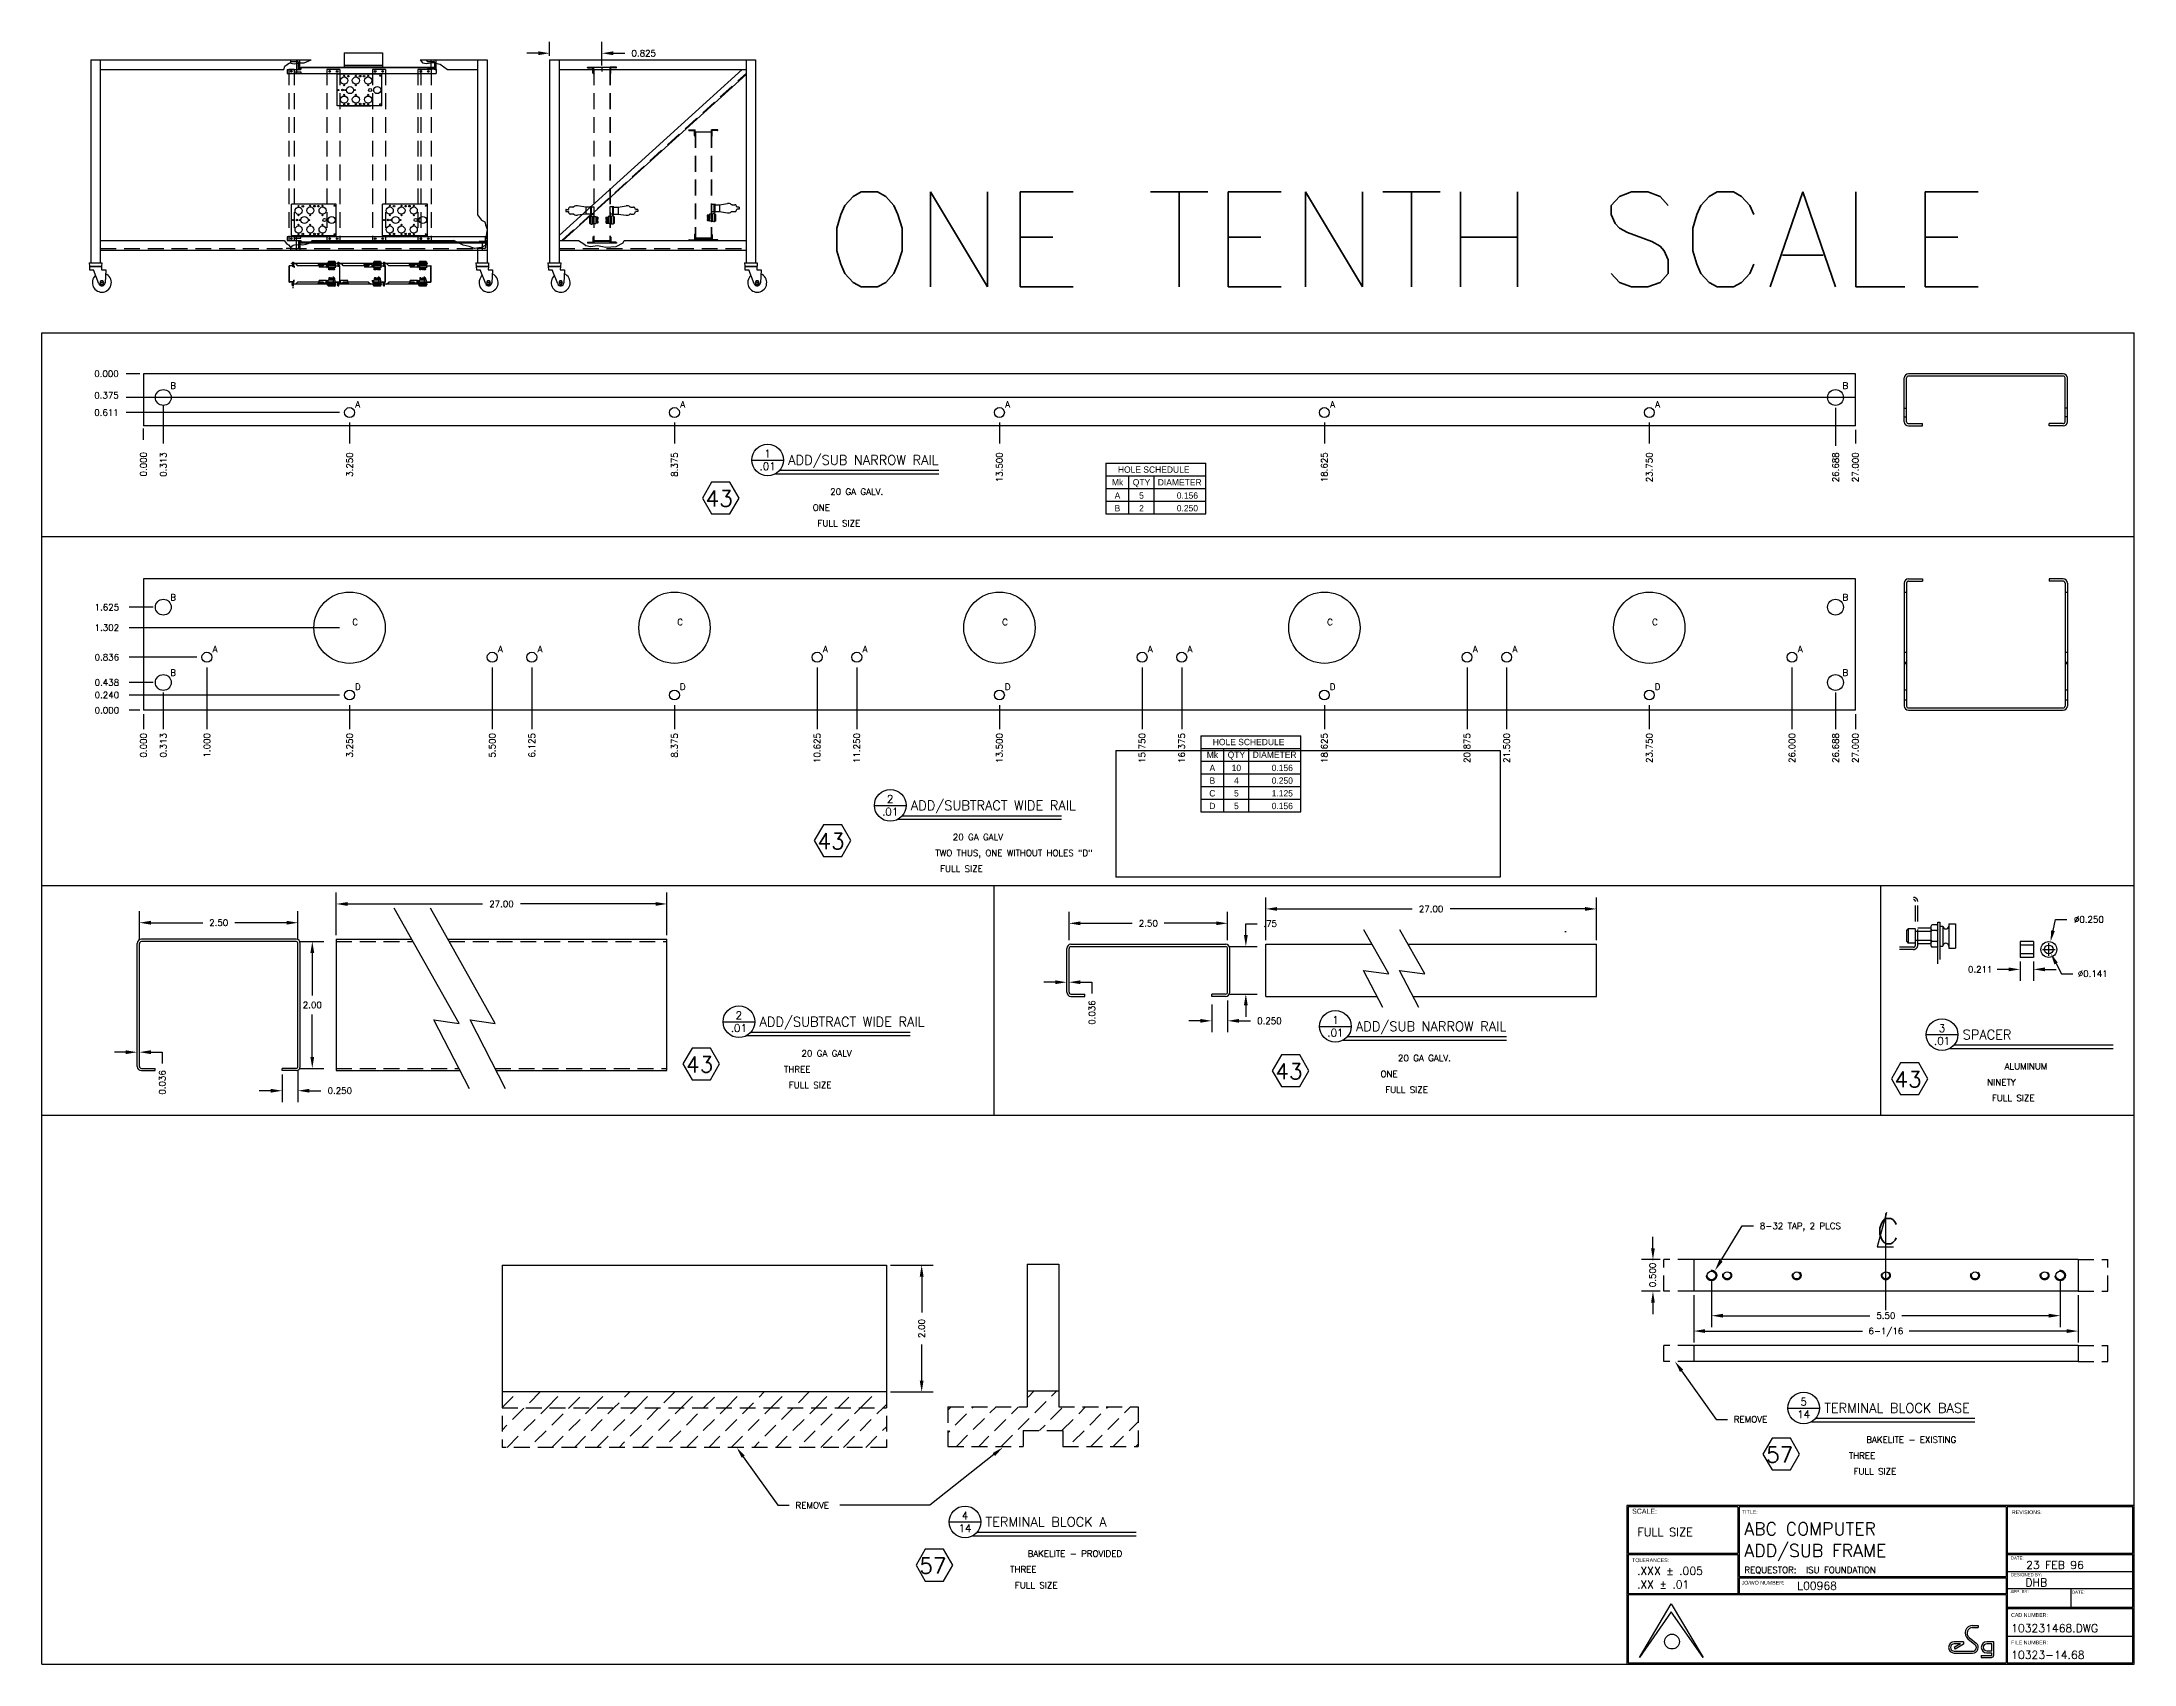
# Model space of a CAD drawing. Extents: x 0 to 33, y 0 to 25.6.
import ezdxf
from ezdxf.enums import TextEntityAlignment as Align

# ---------------------------------------------------------------- set-up
doc = ezdxf.new("R2010")
doc.units = 0
doc.header["$MEASUREMENT"] = 0
doc.linetypes.add('HIDDEN', pattern=[0.375, 0.25, -0.125])
doc.layers.get('0').update_dxf_attribs({"linetype": 'CONTINUOUS'})
doc.layers.get('DEFPOINTS').update_dxf_attribs({"linetype": 'CONTINUOUS'})
for name, color, linetype in [('BORDER', 5, 'CONTINUOUS'), ('CENTER', 4, 'CONTINUOUS'), ('DATUM', 2, 'CONTINUOUS'), ('DIM', 1, 'CONTINUOUS'), ('HATCH', 2, 'CONTINUOUS'), ('HIDDEN', 6, 'HIDDEN'), ('OBJECT', 3, 'CONTINUOUS'), ('TEXT', 2, 'CONTINUOUS')]:
    doc.layers.add(name, color=color, linetype=linetype)
doc.styles.add('FADD', font='fadd')
doc.styles.add('ROMANS', font='romans')
doc.styles.add('SIMPLEX', font='SIMPLEX')
doc.styles.add('TITLE', font='italic')
doc.dimstyles.get("Standard").update_dxf_attribs({"dimtxt": 0.18, "dimasz": 0.18, "dimexe": 0.18, "dimexo": 0.0625, "dimgap": 0.09, "dimtad": 0, "dimtih": 1, "dimtoh": 1, "dimdec": 4, "dimzin": 0, "dimdsep": 46, "dimtxsty": 'STANDARD', "dimcen": 0.09, "dimadec": 0, "dimazin": 0, "dimtfac": 1, "dimtdec": 4, "dimtofl": 0, "dimtmove": 0, "dimatfit": 3, "dimfxl": 1, "dimtolj": 1, "dimtzin": 0, "dimarcsym": 0})

msp = doc.modelspace()

# ---------------------------------------------------------------- texts
at = {"layer": 'DIM', "style": 'SIMPLEX'}
for s, p in [('0.000', (1.21248, 20.3016)), ('0.375', (1.21248, 19.9606)), ('0.611', (1.21248, 19.69085)), ('1.625', (1.21849, 16.62043)), ('1.302', (1.21849, 16.29705)), ('0.836', (1.21849, 15.83143)), ('0.438', (1.21849, 15.43293)), ('0.240', (1.21849, 15.23518)), ('0.000', (1.21849, 14.99543))]:
    msp.add_text(s, height=0.1, dxfattribs=at).set_placement(p, align=Align.RIGHT)
for s, p in [('B', (2.07024, 20.16528)), ('B', (28.44524, 20.16528)), ('A', (4.98288, 19.87067)), ('A', (10.10788, 19.87067)), ('A', (15.23288, 19.87067)), ('A', (20.35788, 19.87067)), ('A', (25.48288, 19.87067)), ('B', (2.07024, 16.82511)), ('B', (28.44524, 16.82511)), ('C', (4.94145, 16.43544)), ('C', (10.06645, 16.43544)), ('C', (15.19145, 16.43544)), ('C', (20.31645, 16.43544)), ('C', (25.44145, 16.43544)), ('A', (2.73288, 16.01125)), ('A', (7.23288, 16.01125)), ('A', (7.85788, 16.01125)), ('A', (12.35788, 16.01125)), ('A', (12.98288, 16.01125)), ('A', (17.48288, 16.01125)), ('A', (18.10788, 16.01125)), ('A', (22.60788, 16.01125)), ('A', (23.23288, 16.01125)), ('A', (27.73288, 16.01125)), ('B', (2.07024, 15.63761)), ('B', (28.44524, 15.63761)), ('D', (4.98288, 15.415)), ('D', (10.10788, 15.415)), ('D', (15.23288, 15.415)), ('D', (20.35788, 15.415)), ('D', (25.48288, 15.415))]:
    msp.add_text(s, height=0.1, dxfattribs=at).set_placement(p, align=Align.MIDDLE)
msp.add_text('0.000', height=0.1, rotation=90, dxfattribs=at).set_placement((1.65306, 18.73237))
for s, p in [('0.313', (1.96556, 19.11291)), ('3.250', (4.90306, 19.11291)), ('8.375', (10.02806, 19.11291)), ('13.500', (15.15306, 19.11291)), ('18.625', (20.27806, 19.11291)), ('23.750', (25.40306, 19.11291)), ('26.688', (28.34056, 19.11291)), ('27.000', (28.65306, 19.11291)), ('0.000', (1.65306, 14.68447)), ('0.313', (1.96556, 14.68447)), ('1.000', (2.65306, 14.68447)), ('3.250', (4.90306, 14.68447)), ('5.500', (7.15306, 14.68447)), ('6.125', (7.77806, 14.68447)), ('8.375', (10.02806, 14.68447)), ('10.625', (12.27806, 14.68447)), ('11.250', (12.90306, 14.68447)), ('13.500', (15.15306, 14.68447)), ('15.750', (17.40306, 14.68447)), ('16.375', (18.02806, 14.68447)), ('18.625', (20.27806, 14.68447)), ('20.875', (22.52806, 14.68447)), ('21.500', (23.15306, 14.68447)), ('23.750', (25.40306, 14.68447)), ('26.000', (27.65306, 14.68447)), ('26.688', (28.34056, 14.68447)), ('27.000', (28.65306, 14.68447))]:
    msp.add_text(s, height=0.1, rotation=90, dxfattribs=at).set_placement(p, align=Align.RIGHT)
at = {"layer": 'DIM', "linetype": 'ByBlock', "style": 'SIMPLEX'}
for s, p in [('0.036', (16.56126, 10.27771)), ('0.036', (1.89938, 9.17454)), ('0.500', (25.40515, 6.13846))]:
    msp.add_text(s, height=0.1, rotation=90, dxfattribs=at).set_placement(p, align=Align.MIDDLE_CENTER)
at = {"layer": 'OBJECT', "style": 'SIMPLEX'}
for s, p in [('43', (10.46907, 18.25847)), ('43', (12.23296, 12.855)), ('43', (10.16079, 9.33296)), ('43', (19.45518, 9.22486)), ('43', (29.21996, 9.09939)), ('57', (27.19561, 3.17991)), ('57', (13.83949, 1.42749))]:
    msp.add_text(s, height=0.25, dxfattribs=at).set_placement(p)
at = {"layer": 'TEXT', "style": 'SIMPLEX'}
for s, height, p in [('ONE TENTH SCALE', 1.5, (12.3453, 21.72116)), ('C', 0.4, (28.93876, 6.6305))]:
    msp.add_text(s, height=height, dxfattribs=at).set_placement(p)
for s, p in [('8-32 TAP, 2 PLCS', (27.09742, 6.91213)), ('REMOVE', (26.6864, 3.86045)), ('REMOVE', (11.88744, 2.50582))]:
    msp.add_text(s, height=0.1, dxfattribs=at).set_placement(p, align=Align.MIDDLE_LEFT)

# ---------------------------------------------------------------- blocks, each defined once
blk = doc.blocks.new('*D10')
at = {"linetype": 'ByBlock'}
for p, q in [((42.79, 4.315), (42.79, 3.815)), ((42.36, 3.995), (42.18, 3.995)), ((42.54, 4.249), (42.54, 3.815)), ((42.97, 3.995), (43.15, 3.995))]:
    blk.add_line(p, q, dxfattribs=at)
for points in [[(42.36, 4.025), (42.36, 3.965), (42.54, 3.995)], [(42.97, 4.025), (42.97, 3.965), (42.79, 3.995)]]:
    blk.add_solid(points, dxfattribs=at)
at = {"layer": 'DEFPOINTS', "color": 0, "linetype": 'ByBlock'}
for p in [(42.54, 4.312), (42.79, 4.378), (42.79, 3.995)]:
    blk.add_point(p, dxfattribs=at)
at = {"linetype": 'ByBlock', "style": 'SIMPLEX'}
blk.add_text('0.250', height=0.1, dxfattribs=at).set_placement((43.45, 3.995), align=Align.MIDDLE_CENTER)
blk = doc.blocks.new('*D11')
at = {"linetype": 'ByBlock'}
for p, q in [((40.29, 6.381), (40.29, 6.825)), ((40.47, 6.645), (41.287, 6.645)), ((42.61, 6.645), (41.792, 6.645)), ((42.79, 6.381), (42.79, 6.825))]:
    blk.add_line(p, q, dxfattribs=at)
for points in [[(40.47, 6.675), (40.47, 6.615), (40.29, 6.645)], [(42.61, 6.675), (42.61, 6.615), (42.79, 6.645)]]:
    blk.add_solid(points, dxfattribs=at)
at = {"layer": 'DEFPOINTS', "color": 0, "linetype": 'ByBlock'}
for p in [(40.29, 6.645), (40.29, 6.318), (42.79, 6.318)]:
    blk.add_point(p, dxfattribs=at)
at = {"linetype": 'ByBlock', "style": 'SIMPLEX'}
blk.add_text('2.50', height=0.1, dxfattribs=at).set_placement((41.54, 6.645), align=Align.MIDDLE_CENTER)
blk = doc.blocks.new('*D12')
at = {"linetype": 'ByBlock'}
for p, q in [((42.823, 6.348), (43.196, 6.348)), ((43.016, 6.168), (43.016, 5.498)), ((43.016, 4.528), (43.016, 5.198)), ((42.823, 4.348), (43.196, 4.348))]:
    blk.add_line(p, q, dxfattribs=at)
for points in [[(42.986, 6.168), (43.046, 6.168), (43.016, 6.348)], [(42.986, 4.528), (43.046, 4.528), (43.016, 4.348)]]:
    blk.add_solid(points, dxfattribs=at)
at = {"layer": 'DEFPOINTS', "color": 0, "linetype": 'ByBlock'}
for p in [(42.76, 6.348), (43.016, 6.348), (42.76, 4.348)]:
    blk.add_point(p, dxfattribs=at)
at = {"linetype": 'ByBlock', "style": 'SIMPLEX'}
blk.add_text('2.00', height=0.1, dxfattribs=at).set_placement((43.016, 5.348), align=Align.MIDDLE_CENTER)
blk = doc.blocks.new('*D9')
at = {"linetype": 'ByBlock'}
for p, q in [((42.54, 9.1), (42.54, 8.665)), ((42.79, 9.166), (42.79, 8.665)), ((42.36, 8.845), (42.18, 8.845)), ((42.97, 8.845), (43.15, 8.845))]:
    blk.add_line(p, q, dxfattribs=at)
for points in [[(42.36, 8.875), (42.36, 8.815), (42.54, 8.845)], [(42.97, 8.875), (42.97, 8.815), (42.79, 8.845)]]:
    blk.add_solid(points, dxfattribs=at)
at = {"layer": 'DEFPOINTS', "color": 0, "linetype": 'ByBlock'}
for p in [(42.54, 9.163), (42.79, 9.229), (42.79, 8.845)]:
    blk.add_point(p, dxfattribs=at)
at = {"linetype": 'ByBlock', "style": 'SIMPLEX'}
blk.add_text('0.250', height=0.1, dxfattribs=at).set_placement((43.45, 8.845), align=Align.MIDDLE_CENTER)
blk = doc.blocks.new('*D13')
at = {"linetype": 'ByBlock'}
for p, q in [((40.29, 10.119), (40.29, 10.563)), ((42.79, 10.119), (42.79, 10.563)), ((40.47, 10.383), (41.287, 10.383)), ((42.61, 10.383), (41.792, 10.383))]:
    blk.add_line(p, q, dxfattribs=at)
for points in [[(40.47, 10.413), (40.47, 10.353), (40.29, 10.383)], [(42.61, 10.413), (42.61, 10.353), (42.79, 10.383)]]:
    blk.add_solid(points, dxfattribs=at)
at = {"layer": 'DEFPOINTS', "color": 0, "linetype": 'ByBlock'}
for p in [(40.29, 10.383), (40.29, 10.056), (42.79, 10.056)]:
    blk.add_point(p, dxfattribs=at)
at = {"linetype": 'ByBlock', "style": 'SIMPLEX'}
blk.add_text('2.50', height=0.1, dxfattribs=at).set_placement((41.54, 10.383), align=Align.MIDDLE_CENTER)
blk = doc.blocks.new('*D14')
at = {"linetype": 'ByBlock'}
for p, q in [((43.078, 10.197), (43.078, 10.377)), ((43.078, 10.377), (43.258, 10.377)), ((42.823, 10.017), (43.258, 10.017)), ((42.823, 9.267), (43.258, 9.267)), ((43.078, 9.087), (43.078, 8.907))]:
    blk.add_line(p, q, dxfattribs=at)
for points in [[(43.048, 10.197), (43.108, 10.197), (43.078, 10.017)], [(43.048, 9.087), (43.108, 9.087), (43.078, 9.267)]]:
    blk.add_solid(points, dxfattribs=at)
at = {"layer": 'DEFPOINTS', "color": 0, "linetype": 'ByBlock'}
for p in [(42.76, 10.017), (43.078, 10.017), (42.76, 9.267)]:
    blk.add_point(p, dxfattribs=at)
at = {"linetype": 'ByBlock', "style": 'SIMPLEX'}
blk.add_text('.75', height=0.1, dxfattribs=at).set_placement((43.462, 10.377), align=Align.MIDDLE_CENTER)
blk = doc.blocks.new('P-TITLE')
at = {"layer": 'OBJECT'}
for p, q in [((-1.562, -0.638), (-1.062, -0.638)), ((1.387, -0.862), (-1.188, -0.862)), ((-1.113, -0.8), (1.387, -0.8))]:
    blk.add_line(p, q, dxfattribs=at)
blk.add_circle((-1.312, -0.638), 0.25, dxfattribs=at)
at = {"layer": 'OBJECT', "style": 'ROMANS'}
for tag, p in [('NO.', (-1.312, -0.538)), ('PAGE', (-1.312, -0.738))]:
    blk.add_attdef(tag, text='', height=0.12, dxfattribs=at).set_placement(p, align=Align.MIDDLE)
for tag, p, height in [('DESCRIPTION', (-0.988, -0.712), 0.15), ('#_REQUIRED', (-0.6, -1.438), 0.1), ('MATERIAL', (-0.325, -1.188), 0.1), ('SCALE', (-0.525, -1.688), 0.1)]:
    blk.add_attdef(tag, p, '', height=height, dxfattribs=at)
at = {"layer": 'OBJECT', "style": 'ROMANS', "flags": 2}
for tag, p in [('MATERIAL:', (-1.163, -1.188)), ('SCALE:', (-1.163, -1.688)), ('REQD:', (-1.163, -1.438))]:
    blk.add_attdef(tag, p, '', height=0.1, dxfattribs=at)
blk = doc.blocks.new('T-BLK')
for p, q in [((-7.8, 0.106), (-7.3, 0.949)), ((-7.3, 0.824), (-7.8, 0.106)), ((-7.3, 0.949), (-6.8, 0.106)), ((-6.8, 0.106), (-7.3, 0.824)), ((-2.689, 0.351), (-2.838, 0.351)), ((-2.689, 0.351), (-2.689, 0.316)), ((-2.621, 0.397), (-2.511, 0.308)), ((-2.603, 0.42), (-2.492, 0.332)), ((-2.547, 0.608), (-2.459, 0.608)), ((-2.547, 0.578), (-2.459, 0.578)), ((-2.459, 0.608), (-2.459, 0.578)), ((-2.214, 0.351), (-2.325, 0.351)), ((-2.214, 0.144), (-2.214, 0.351)), ((-2.739, 0.321), (-2.838, 0.321)), ((-2.739, 0.321), (-2.838, 0.263)), ((-2.838, 0.263), (-2.822, 0.237)), ((-2.838, 0.204), (-2.547, 0.204)), ((-2.838, 0.174), (-2.547, 0.174)), ((-2.689, 0.316), (-2.822, 0.237)), ((-2.411, 0.136), (-2.411, 0.106)), ((-2.411, 0.136), (-2.252, 0.136)), ((-2.411, 0.106), (-2.252, 0.106)), ((-2.244, 0.321), (-2.325, 0.321)), ((-2.325, 0.209), (-2.244, 0.209)), ((-2.325, 0.179), (-2.244, 0.179)), ((-2.244, 0.209), (-2.244, 0.321)), ((-2.244, 0.144), (-2.244, 0.179))]:
    blk.add_line(p, q)
blk.add_circle((-7.29, 0.356), 0.117)
for centre, radius, start, end in [((-2.838, 0.263), 0.0887, 90, 270), ((-2.547, 0.49), 0.119, 90, 231.3801), ((-2.547, 0.49), 0.0887, 90, 231.3801), ((-2.547, 0.263), 0.0887, 270, 51.3801), ((-2.325, 0.265), 0.086, 90, 270), ((-2.838, 0.263), 0.0587, 90, 270), ((-2.547, 0.263), 0.0587, 270, 51.3801), ((-2.325, 0.265), 0.056, 90, 270), ((-2.252, 0.144), 0.00793, 270, 0), ((-2.252, 0.144), 0.0379, 270, 0)]:
    blk.add_arc(centre, radius, start, end)
at = {"layer": 'BORDER'}
for p, q in [((-6.251, 2.48), (-6.251, 1.748)), ((-6.231, 2.48), (-6.231, 1.381)), ((-2.021, 2.48), (-2.021, 1.381)), ((-2.001, 2.48), (-2.001, 1.748)), ((-7.98, 1.748), (-6.251, 1.748)), ((-7.98, 1.728), (-6.251, 1.728)), ((-6.251, 1.728), (-6.251, 1.111)), ((-2.001, 1.748), (-0.02, 1.748)), ((-2.001, 1.728), (-0.02, 1.728)), ((-2.001, 1.728), (-2.001, 0.897)), ((-6.231, 1.381), (-2.021, 1.381)), ((-6.231, 1.361), (-2.021, 1.361)), ((-6.231, 1.361), (-6.231, 1.111)), ((-2.021, 1.361), (-2.021, 1.111)), ((-6.251, 1.111), (-7.98, 1.111)), ((-2.021, 1.091), (-7.98, 1.091)), ((-2.021, 1.111), (-6.231, 1.111)), ((-2.021, 1.091), (-2.021, 0.02)), ((-2.001, 0.897), (-0.02, 0.897)), ((-2.001, 0.877), (-0.02, 0.877)), ((-2.001, 0.877), (-2.001, 0.02))]:
    blk.add_line(p, q, dxfattribs=at)
for points in [[(0, 0), (0, 2.5), (-8, 2.5), (-8, 0), (0, 0)], [(-6.251, 2.48), (-7.98, 2.48), (-7.98, 1.748)], [(-2.021, 2.48), (-6.231, 2.48)], [(-0.02, 1.748), (-0.02, 2.48), (-2.001, 2.48)], [(-7.98, 1.728), (-7.98, 1.111)], [(-0.02, 0.897), (-0.02, 1.728)], [(-7.98, 1.091), (-7.98, 0.02), (-2.021, 0.02)], [(-0.02, 0.02), (-0.02, 0.877)], [(-2.001, 0.02), (-0.02, 0.02)]]:
    blk.add_lwpolyline(points, dxfattribs=at)
at = {"layer": 'TEXT', "color": 2}
for p, q in [((-0.02, 1.456), (-2.001, 1.456)), ((-2.001, 1.191), (-0.02, 1.191)), ((-1.001, 1.191), (-1.001, 0.897)), ((-2.001, 0.444), (-0.02, 0.444))]:
    blk.add_line(p, q, dxfattribs=at)
at = {"style": 'SIMPLEX'}
for s, height, p in [('.XXX %%P .005', 0.125, (-7.841, 1.408)), ('REQUESTOR:', 0.1, (-6.148, 1.436)), ('.XX %%P .01', 0.125, (-7.841, 1.194))]:
    blk.add_text(s, height=height, dxfattribs=at).set_placement(p)
for tag, p, height in [('DWG_:_ACT', (-7.836, 2.018), 0.13), ('FLINE_TITLE', (-6.147, 2.034), 0.2), ('SLINE_TITLE', (-6.147, 1.69), 0.2), ('REQUESTOR', (-5.176, 1.436), 0.1), ('DESN', (-1.715, 1.225), 0.125), ('DATE', (-1.704, 1.501), 0.125), ('J.O.N.', (-5.314, 1.174), 0.125), ('CAD_NUMBER', (-1.94, 0.505), 0.125), ('FILE_NUMBER', (-1.94, 0.084), 0.125)]:
    blk.add_attdef(tag, p, '', height=height, dxfattribs=at)
at = {"color": 7, "style": 'TITLE', "flags": 2}
for tag, p, height in [('TOP_LINE_LOGO', (-6.698, 0.767), 0.17), ('BOTTOM_LINE_LOGO', (-6.693, 0.147), 0.125)]:
    blk.add_attdef(tag, p, '', height=height, dxfattribs=at)
at = {"style": 'SIMPLEX', "flags": 2}
for tag, p, height in [('SECOND_LOGO_LINE', (-6.692, 0.384), 0.085), ('FIRST_LOGO_LINE', (-6.691, 0.542), 0.1)]:
    blk.add_attdef(tag, p, '', height=height, dxfattribs=at)
at = {"layer": 'TEXT'}
for s, height, p in [('SCALE:', 0.08, (-7.918, 2.372)), ('TITLE:', 0.06, (-6.186, 2.371)), ('REVISIONS:', 0.06, (-1.928, 2.366)), ('TOLERANCES:', 0.06, (-7.919, 1.609)), ('DATE:', 0.05, (-1.945, 1.648)), ('DESIGNED BY:', 0.05, (-1.945, 1.386)), ('JO/WO NUMBER:', 0.06, (-6.192, 1.254)), ('APP. BY:', 0.05, (-1.95, 1.12)), ('DATE:', 0.05, (-0.982, 1.11)), ('CAD NUMBER:', 0.06, (-1.941, 0.745)), ('FILE NUMBER:', 0.06, (-1.94, 0.312))]:
    blk.add_text(s, height=height, dxfattribs=at).set_placement(p)
blk = doc.blocks.new('*D8')
at = {"linetype": 'ByBlock'}
for p, q in [((43.392, 6.447), (43.392, 7.121)), ((43.572, 6.941), (45.7, 6.941)), ((48.429, 6.941), (46.3, 6.941)), ((48.609, 6.447), (48.609, 7.121))]:
    blk.add_line(p, q, dxfattribs=at)
for points in [[(43.572, 6.971), (43.572, 6.911), (43.392, 6.941)], [(48.429, 6.971), (48.429, 6.911), (48.609, 6.941)]]:
    blk.add_solid(points, dxfattribs=at)
at = {"layer": 'DEFPOINTS', "color": 0, "linetype": 'ByBlock'}
for p in [(43.392, 6.941), (43.392, 6.384), (48.609, 6.384)]:
    blk.add_point(p, dxfattribs=at)
at = {"linetype": 'ByBlock', "style": 'SIMPLEX'}
blk.add_text('27.00', height=0.1, dxfattribs=at).set_placement((46, 6.941), align=Align.MIDDLE_CENTER)
blk = doc.blocks.new('*D7')
at = {"linetype": 'ByBlock'}
for p, q in [((43.392, 10.116), (43.392, 10.79)), ((43.572, 10.61), (45.7, 10.61)), ((48.429, 10.61), (46.3, 10.61)), ((48.609, 10.116), (48.609, 10.79))]:
    blk.add_line(p, q, dxfattribs=at)
for points in [[(43.572, 10.64), (43.572, 10.58), (43.392, 10.61)], [(48.429, 10.64), (48.429, 10.58), (48.609, 10.61)]]:
    blk.add_solid(points, dxfattribs=at)
at = {"layer": 'DEFPOINTS', "color": 0, "linetype": 'ByBlock'}
for p in [(43.392, 10.61), (43.392, 10.053), (48.609, 10.053)]:
    blk.add_point(p, dxfattribs=at)
at = {"linetype": 'ByBlock', "style": 'SIMPLEX'}
blk.add_text('27.00', height=0.1, dxfattribs=at).set_placement((46, 10.61), align=Align.MIDDLE_CENTER)
blk = doc.blocks.new('*D4')
at = {"linetype": 'ByBlock'}
for p, q in [((12.165, 7.231), (12.205, 7.407)), ((12.205, 7.407), (12.385, 7.407)), ((11.998, 6.934), (12.198, 6.934)), ((12.098, 6.834), (12.098, 7.034))]:
    blk.add_line(p, q, dxfattribs=at)
blk.add_solid([(12.194, 7.225), (12.136, 7.238), (12.125, 7.056)], dxfattribs=at)
at = {"layer": 'DEFPOINTS', "color": 0, "linetype": 'ByBlock'}
for p in [(12.125, 7.056), (12.07, 6.812)]:
    blk.add_point(p, dxfattribs=at)
at = {"linetype": 'ByBlock', "style": 'SIMPLEX'}
blk.add_text('%%c0.250', height=0.1, dxfattribs=at).set_placement((12.73, 7.407), align=Align.MIDDLE_CENTER)
blk = doc.blocks.new('*D5')
at = {"linetype": 'ByBlock'}
for p, q in [((11.465, 6.62), (11.285, 6.62)), ((11.645, 6.746), (11.645, 6.44)), ((11.856, 6.746), (11.856, 6.44)), ((12.036, 6.62), (12.216, 6.62))]:
    blk.add_line(p, q, dxfattribs=at)
for points in [[(11.465, 6.65), (11.465, 6.59), (11.645, 6.62)], [(12.036, 6.65), (12.036, 6.59), (11.856, 6.62)]]:
    blk.add_solid(points, dxfattribs=at)
at = {"layer": 'DEFPOINTS', "color": 0, "linetype": 'ByBlock'}
for p in [(11.645, 6.809), (11.645, 6.62), (11.856, 6.809)]:
    blk.add_point(p, dxfattribs=at)
at = {"linetype": 'ByBlock', "style": 'SIMPLEX'}
blk.add_text('0.211', height=0.1, dxfattribs=at).set_placement((11.016, 6.62), align=Align.MIDDLE_CENTER)
blk = doc.blocks.new('*D6')
at = {"linetype": 'ByBlock'}
for p, q in [((11.998, 6.934), (12.198, 6.934)), ((12.098, 6.834), (12.098, 7.034)), ((12.213, 6.712), (12.296, 6.552)), ((12.296, 6.552), (12.476, 6.552))]:
    blk.add_line(p, q, dxfattribs=at)
blk.add_solid([(12.187, 6.698), (12.24, 6.726), (12.13, 6.872)], dxfattribs=at)
at = {"layer": 'DEFPOINTS', "color": 0, "linetype": 'ByBlock'}
for p in [(12.065, 6.996), (12.13, 6.872)]:
    blk.add_point(p, dxfattribs=at)
at = {"linetype": 'ByBlock', "style": 'SIMPLEX'}
blk.add_text('%%c0.141', height=0.1, dxfattribs=at).set_placement((12.791, 6.552), align=Align.MIDDLE_CENTER)
blk = doc.blocks.new('HOLEHDR')
at = {"layer": 'DATUM'}
for p, q in [((0, 0), (0, -4)), ((0, 0), (15.778173, 0)), ((15.778173, -4), (15.778173, 0)), ((0, -2), (15.778173, -2)), ((3.638889, -4), (3.638889, -2)), ((7.583333, -4), (7.583333, -2)), ((0, -4), (15.778173, -4))]:
    blk.add_line(p, q, dxfattribs=at)
at = {"layer": 'DATUM', "style": 'FADD'}
for s, p in [('Mk', (0.944445, -3.5)), ('HOLE SCHEDULE', (1.888889, -1.5)), ('QTY', (4.236111, -3.5)), ('DIAMETER', (8.180556, -3.5))]:
    blk.add_text(s, height=1, dxfattribs=at).set_placement(p)
blk = doc.blocks.new('HOLES')
at = {"layer": 'DATUM'}
for p, q in [((0, 0), (0, -2)), ((3.638889, -2), (3.638889, 0)), ((7.583333, -2), (7.583333, 0)), ((15.777778, -2), (15.777778, 0)), ((0, -2), (15.777778, -2))]:
    blk.add_line(p, q, dxfattribs=at)
at = {"layer": 'DATUM', "style": 'FADD'}
for tag, p in [('MK', (1.819444, -1.586582)), ('QTY', (5.611111, -1.586582))]:
    blk.add_attdef(tag, text='', height=1, dxfattribs=at).set_placement(p, align=Align.CENTER)
blk.add_attdef('SIZE', text='', height=1, dxfattribs=at).set_placement((14.525794, -1.586582), align=Align.RIGHT)
blk = doc.blocks.new('*D15')
at = {"linetype": 'ByBlock'}
for p, q in [((12.84, 10.228), (13.513, 10.228)), ((13.333, 10.048), (13.333, 9.481)), ((13.333, 8.408), (13.333, 8.976)), ((12.84, 8.228), (13.513, 8.228))]:
    blk.add_line(p, q, dxfattribs=at)
for points in [[(13.303, 10.048), (13.363, 10.048), (13.333, 10.228)], [(13.303, 8.408), (13.363, 8.408), (13.333, 8.228)]]:
    blk.add_solid(points, dxfattribs=at)
at = {"layer": 'DEFPOINTS', "color": 0, "linetype": 'ByBlock'}
for p in [(12.777, 10.228), (13.333, 10.228), (12.777, 8.228)]:
    blk.add_point(p, dxfattribs=at)
at = {"linetype": 'ByBlock', "style": 'SIMPLEX'}
blk.add_text('2.00', height=0.1, rotation=90, dxfattribs=at).set_placement((13.333, 9.228), align=Align.MIDDLE_CENTER)
blk = doc.blocks.new('*D16')
at = {"linetype": 'ByBlock'}
for p, q in [((18.811, 8.648), (18.811, 7.896)), ((24.311, 8.648), (24.311, 7.896)), ((18.991, 8.076), (21.309, 8.076)), ((24.131, 8.076), (21.813, 8.076))]:
    blk.add_line(p, q, dxfattribs=at)
for points in [[(18.991, 8.106), (18.991, 8.046), (18.811, 8.076)], [(24.131, 8.106), (24.131, 8.046), (24.311, 8.076)]]:
    blk.add_solid(points, dxfattribs=at)
at = {"layer": 'DEFPOINTS', "color": 0, "linetype": 'ByBlock'}
for p in [(18.811, 8.711), (24.311, 8.711), (24.311, 8.076)]:
    blk.add_point(p, dxfattribs=at)
at = {"linetype": 'ByBlock', "style": 'SIMPLEX'}
blk.add_text('5.50', height=0.1, dxfattribs=at).set_placement((21.561, 8.076), align=Align.MIDDLE_CENTER)
blk = doc.blocks.new('*D17')
at = {"linetype": 'ByBlock'}
for p, q in [((18.53, 8.398), (18.53, 7.653)), ((24.592, 8.398), (24.592, 7.653)), ((18.71, 7.833), (21.192, 7.833)), ((24.412, 7.833), (21.93, 7.833))]:
    blk.add_line(p, q, dxfattribs=at)
for points in [[(18.71, 7.863), (18.71, 7.803), (18.53, 7.833)], [(24.412, 7.863), (24.412, 7.803), (24.592, 7.833)]]:
    blk.add_solid(points, dxfattribs=at)
at = {"layer": 'DEFPOINTS', "color": 0, "linetype": 'ByBlock'}
for p in [(18.53, 8.461), (24.592, 8.461), (24.592, 7.833)]:
    blk.add_point(p, dxfattribs=at)
at = {"linetype": 'ByBlock', "style": 'SIMPLEX'}
blk.add_text('6-1/16', height=0.1, dxfattribs=at).set_placement((21.561, 7.833), align=Align.MIDDLE_CENTER)
blk = doc.blocks.new('*X18')
at = {"color": 0}
for p, q in [((7.258, 7.965), (7.506, 8.213)), ((7.338, 7.338), (7.963, 7.963)), ((7.425, 7.778), (7.601, 7.955)), ((7.69, 8.043), (7.86, 8.213)), ((7.963, 7.963), (8.213, 8.213)), ((8.046, 7.338), (8.671, 7.963)), ((8.309, 7.955), (8.317, 7.963)), ((8.317, 7.963), (8.485, 8.132)), ((8.671, 7.963), (8.921, 8.213)), ((8.753, 7.338), (9.378, 7.963)), ((8.927, 7.867), (9.024, 7.963)), ((9.024, 7.963), (9.104, 8.043)), ((9.192, 8.132), (9.274, 8.213)), ((9.378, 7.963), (9.628, 8.213)), ((9.46, 7.338), (10.085, 7.963)), ((9.546, 7.778), (9.723, 7.955)), ((9.811, 8.043), (9.981, 8.213)), ((10.085, 7.963), (10.335, 8.213)), ((10.167, 7.338), (10.792, 7.963)), ((10.43, 7.955), (10.438, 7.963)), ((10.438, 7.963), (10.607, 8.132)), ((10.792, 7.963), (11.042, 8.213)), ((10.874, 7.338), (11.499, 7.963)), ((11.049, 7.867), (11.145, 7.963)), ((11.145, 7.963), (11.225, 8.043)), ((11.314, 8.132), (11.395, 8.213)), ((11.499, 7.963), (11.749, 8.213)), ((11.581, 7.338), (12.206, 7.963)), ((11.667, 7.778), (11.844, 7.955)), ((11.932, 8.043), (12.103, 8.213)), ((12.206, 7.963), (12.456, 8.213)), ((12.288, 7.338), (12.913, 7.963)), ((12.551, 7.955), (12.56, 7.963)), ((12.56, 7.963), (12.728, 8.132)), ((12.913, 7.963), (13.163, 8.213)), ((13.17, 7.867), (13.267, 7.963)), ((13.267, 7.963), (13.321, 8.017)), ((14.289, 7.925), (14.342, 7.978)), ((14.424, 7.353), (15.049, 7.978)), ((14.672, 7.955), (14.696, 7.978)), ((15.131, 7.353), (16.006, 8.228)), ((15.291, 7.867), (15.403, 7.978)), ((15.556, 8.132), (15.653, 8.228)), ((15.91, 7.778), (16.087, 7.955)), ((16.088, 7.603), (16.463, 7.978)), ((16.546, 7.353), (17.171, 7.978)), ((16.794, 7.955), (16.817, 7.978)), ((7.258, 7.612), (7.336, 7.69)), ((7.778, 7.425), (7.955, 7.601)), ((8.043, 7.69), (8.22, 7.867)), ((8.662, 7.601), (8.839, 7.778)), ((9.281, 7.513), (9.458, 7.69)), ((9.899, 7.425), (10.076, 7.601)), ((10.165, 7.69), (10.341, 7.867)), ((10.783, 7.601), (10.96, 7.778)), ((11.402, 7.513), (11.579, 7.69)), ((12.021, 7.425), (12.198, 7.601)), ((12.286, 7.69), (12.463, 7.867)), ((12.905, 7.601), (13.081, 7.778)), ((12.995, 7.338), (13.321, 7.664)), ((14.289, 7.572), (14.319, 7.601)), ((14.407, 7.69), (14.584, 7.867)), ((15.026, 7.601), (15.203, 7.778)), ((15.735, 7.603), (15.822, 7.69)), ((16.263, 7.425), (16.44, 7.601)), ((16.529, 7.69), (16.705, 7.867)), ((17.147, 7.601), (17.289, 7.743)), ((8.399, 7.338), (8.574, 7.513)), ((9.106, 7.338), (9.192, 7.425)), ((10.52, 7.338), (10.695, 7.513)), ((11.228, 7.338), (11.314, 7.425)), ((12.642, 7.338), (12.816, 7.513)), ((14.778, 7.353), (14.938, 7.513)), ((16.899, 7.353), (17.059, 7.513)), ((17.253, 7.353), (17.289, 7.39))]:
    blk.add_line(p, q, dxfattribs=at)
blk = doc.blocks.new('*D20')
at = {"linetype": 'ByBlock'}
for p, q in [((8.008, 29.284), (8.008, 29.507)), ((8.833, 29.134), (8.833, 29.507)), ((7.828, 29.327), (7.648, 29.327)), ((9.013, 29.327), (9.193, 29.327))]:
    blk.add_line(p, q, dxfattribs=at)
for points in [[(7.828, 29.357), (7.828, 29.297), (8.008, 29.327)], [(9.013, 29.357), (9.013, 29.297), (8.833, 29.327)]]:
    blk.add_solid(points, dxfattribs=at)
at = {"layer": 'DEFPOINTS', "color": 0, "linetype": 'ByBlock'}
for p in [(8.008, 29.221), (8.833, 29.327), (8.833, 29.071)]:
    blk.add_point(p, dxfattribs=at)
at = {"linetype": 'ByBlock', "style": 'SIMPLEX'}
blk.add_text('0.825', height=0.1, dxfattribs=at).set_placement((9.493, 29.327), align=Align.MIDDLE_CENTER)

# ---------------------------------------------------------------- dimensions: what is measured, and where the dimension line sits
at = {"layer": 'DIM'}
dim = msp.add_linear_dim(base=(8.83293, 25.4069), p1=(8.00793, 25.30138), p2=(8.83293, 25.15138), dimstyle='Standard', dxfattribs=at)
dim.commit()
dim.dimension.update_dxf_attribs({"geometry": '*D20', "text_midpoint": (9.49293, 25.4069), "insert": (0, -3.91969)})
for base, p1, p2, angle, text, picture, middle, set_off in [((4.64109, 11.98991), (9.8586, 11.43296), (4.64109, 11.43296), 180, '27.00', '*D8', (7.24984, 11.98991), (-38.75041, 5.0488)), ((19.30297, 11.91107), (24.52048, 11.35412), (19.30297, 11.35412), 180, '27.00', '*D7', (21.91172, 11.91107), (-24.08853, 1.30139)), ((1.53938, 11.69352), (4.03938, 11.36696), (1.53938, 11.36696), 180, '2.50', '*D11', (2.78938, 11.69352), (-38.75041, 5.0488)), ((16.20126, 11.68425), (18.70126, 11.35769), (16.20126, 11.35769), 180, '2.50', '*D13', (17.45126, 11.68425), (-24.08853, 1.30139)), ((18.98904, 11.31812), (18.67126, 10.56812), (18.67126, 11.31812), 90, '.75', '*D14', (19.37381, 11.67812), (-24.08853, 1.30139)), ((4.2654, 11.39696), (4.00938, 9.39696), (4.00938, 11.39696), 90, '2.00', '*D12', (4.2654, 10.39696), (-38.75041, 5.0488))]:
    dim = msp.add_linear_dim(base=base, p1=p1, p2=p2, angle=angle, text=text, dimstyle='Standard', dxfattribs=at)
    dim.commit()
    dim.dimension.update_dxf_attribs({"geometry": picture, "text_midpoint": middle, "insert": set_off})
for p1, p2, picture, middle in [((31.62587, 11.14998), (31.68113, 11.3938), '*D4', (32.28593, 11.74489)), ((31.62105, 11.33425), (31.68595, 11.20953), '*D6', (32.34641, 10.89017))]:
    dim = msp.add_diameter_dim_2p(p1=p1, p2=p2, dimstyle='Standard', dxfattribs=at)
    dim.commit()
    dim.dimension.update_dxf_attribs({"geometry": picture, "text_midpoint": middle, "insert": (19.55578, 4.33794)})
for base, p1, p2, picture, middle, set_off in [((18.70126, 10.1466), (18.45126, 10.46413), (18.70126, 10.53013), '*D9', (19.36126, 10.1466), (-24.08853, 1.30139)), ((4.03938, 9.04343), (3.78938, 9.36096), (4.03938, 9.42696), '*D10', (4.69938, 9.04343), (-38.75041, 5.0488))]:
    dim = msp.add_linear_dim(base=base, p1=p1, p2=p2, angle=180, dimstyle='Standard', dxfattribs=at)
    dim.commit()
    dim.dimension.update_dxf_attribs({"geometry": picture, "text_midpoint": middle, "insert": set_off})
dim = msp.add_linear_dim(base=(13.87665, 6.29377), p1=(13.32072, 4.29377), p2=(13.32072, 6.29377), angle=90, text='2.00', dimstyle='Standard', dxfattribs=at)
dim.commit()
dim.dimension.update_dxf_attribs({"geometry": '*D15', "text_midpoint": (13.87665, 5.29377), "text_rotation": 90, "insert": (0.5437, -3.93438)})
for base, p1, p2, text, picture, middle in [((31.834, 5.49614), (26.334, 6.13084), (31.834, 6.13084), '5.50', '*D16', (29.084, 5.49614)), ((32.11525, 5.25362), (26.05275, 5.88084), (32.11525, 5.88084), '6-1/16', '*D17', (29.084, 5.25362))]:
    dim = msp.add_linear_dim(base=base, p1=p1, p2=p2, text=text, dimstyle='Standard', dxfattribs=at)
    dim.commit()
    dim.dimension.update_dxf_attribs({"geometry": picture, "text_midpoint": middle, "insert": (7.5231, -2.57974)})
at = {"layer": 'OBJECT'}
dim = msp.add_linear_dim(base=(31.20076, 10.95759), p1=(31.41176, 11.14689), p2=(31.20076, 11.14689), dimstyle='Standard', dxfattribs=at)
dim.commit()
dim.dimension.update_dxf_attribs({"geometry": '*D5', "text_midpoint": (30.57171, 10.95759), "insert": (19.55578, 4.33794)})

# ---------------------------------------------------------------- linework, layer by layer
at = {"layer": 'BORDER'}
for p, q in [((0, 21), (33, 21)), ((0, 0), (0, 21)), ((33, 0), (33, 21)), ((0, 17.78613), (33, 17.78613)), ((0, 12.28292), (33, 12.28292)), ((15.01513, 12.28292), (15.01513, 8.65757)), ((29.00717, 8.65757), (29.00717, 12.28525)), ((0, 8.65757), (33, 8.65757)), ((0, 0), (33, 0))]:
    msp.add_line(p, q, dxfattribs=at)
at = {"layer": 'CENTER'}
for p, q in [((4.01527, 25.30138), (4.01527, 25.08369)), ((6.14027, 25.16388), (6.14027, 25.30138)), ((4.01527, 22.30138), (4.01527, 22.51906)), ((6.94652, 22.43888), (6.94652, 22.30138)), ((29.084, 5.58322), (29.084, 7.10771))]:
    msp.add_line(p, q, dxfattribs=at)
at = {"layer": 'DEFPOINTS', "color": 0, "linetype": 'ByBlock'}
for p in [(1.50338, 10.46634), (1.53938, 10.46634), (26.05275, 6.38084), (26.05275, 5.88084)]:
    msp.add_point(p, dxfattribs=at)
at = {"layer": 'DIM'}
for p, q in [((8.70433, 25.18888), (8.96153, 25.18888)), ((8.83293, 25.18888), (8.83293, 25.1182)), ((8.65293, 22.99688), (8.65293, 22.85588)), ((8.65293, 22.85588), (8.66493, 22.85588)), ((8.66493, 22.99688), (8.66493, 22.85588)), ((8.66493, 22.98263), (8.70793, 22.98263)), ((8.66493, 22.87013), (8.70793, 22.87013)), ((8.70793, 22.98263), (8.70793, 22.87013)), ((8.95793, 22.98263), (8.95793, 22.87013)), ((9.00093, 22.98263), (8.95793, 22.98263)), ((9.00093, 22.87013), (8.95793, 22.87013)), ((9.00093, 22.99688), (9.00093, 22.85588)), ((9.01293, 22.85588), (9.00093, 22.85588)), ((9.01293, 22.99688), (9.01293, 22.85588)), ((10.55793, 23.02013), (10.55793, 22.90763)), ((10.60093, 23.02013), (10.55793, 23.02013)), ((10.60093, 22.90763), (10.55793, 22.90763)), ((10.60093, 23.03438), (10.60093, 22.89338)), ((10.61293, 22.89338), (10.60093, 22.89338)), ((10.61293, 23.03438), (10.61293, 22.89338)), ((3.95128, 22.11447), (3.96691, 22.11447)), ((3.95128, 22.11447), (3.95128, 22.05197)), ((3.96691, 22.11447), (3.96691, 22.05197)), ((4.67003, 22.11447), (4.67003, 22.05197)), ((4.67003, 22.11447), (4.68566, 22.11447)), ((4.68566, 22.11447), (4.68566, 22.05197)), ((5.38878, 22.11447), (5.38878, 22.05197)), ((5.38878, 22.11447), (5.40441, 22.11447)), ((5.40441, 22.11447), (5.40441, 22.05197)), ((3.9488, 22.05197), (3.9488, 22.04997)), ((3.9488, 22.04997), (3.9694, 22.04997)), ((3.9488, 21.80197), (3.9488, 21.80397)), ((3.9488, 21.80397), (3.9694, 21.80397)), ((3.95128, 21.73947), (3.95128, 21.80197)), ((3.96691, 21.73947), (3.96691, 21.80197)), ((3.9694, 22.05197), (3.9694, 22.04997)), ((3.9694, 21.80197), (3.9694, 21.80397)), ((4.49841, 22.08737), (4.35741, 22.08737)), ((4.35741, 22.08737), (4.35741, 22.07537)), ((4.49841, 22.07537), (4.35741, 22.07537)), ((4.37166, 22.07537), (4.37166, 22.03237)), ((4.48416, 22.03237), (4.37166, 22.03237)), ((4.48416, 21.82157), (4.37166, 21.82157)), ((4.37166, 21.77857), (4.37166, 21.82157)), ((4.48416, 22.07537), (4.48416, 22.03237)), ((4.48416, 21.77857), (4.48416, 21.82157)), ((4.49841, 22.08737), (4.49841, 22.07537)), ((4.66755, 22.05197), (4.66755, 22.04997)), ((4.66755, 22.04997), (4.68815, 22.04997)), ((4.66755, 21.80397), (4.68815, 21.80397)), ((4.66755, 21.80197), (4.66755, 21.80397)), ((4.67003, 21.73947), (4.67003, 21.80197)), ((4.68566, 21.73947), (4.68566, 21.80197)), ((4.68815, 22.05197), (4.68815, 22.04997)), ((4.68815, 21.80197), (4.68815, 21.80397)), ((4.71228, 21.77857), (4.71228, 21.82157)), ((4.82478, 21.82157), (4.71228, 21.82157)), ((4.82478, 21.77857), (4.82478, 21.82157)), ((5.21716, 22.08737), (5.07616, 22.08737)), ((5.07616, 22.08737), (5.07616, 22.07537)), ((5.21716, 22.07537), (5.07616, 22.07537)), ((5.09041, 22.07537), (5.09041, 22.03237)), ((5.20291, 22.03237), (5.09041, 22.03237)), ((5.20291, 22.07537), (5.20291, 22.03237)), ((5.21716, 22.08737), (5.21716, 22.07537)), ((5.3863, 22.05197), (5.3863, 22.04997)), ((5.3863, 22.04997), (5.4069, 22.04997)), ((5.3863, 21.80197), (5.3863, 21.80397)), ((5.3863, 21.80397), (5.4069, 21.80397)), ((5.38878, 21.73947), (5.38878, 21.80197)), ((5.40441, 21.73947), (5.40441, 21.80197)), ((5.4069, 22.05197), (5.4069, 22.04997)), ((5.4069, 21.80197), (5.4069, 21.80397)), ((5.93591, 22.08737), (5.79491, 22.08737)), ((5.79491, 22.08737), (5.79491, 22.07537)), ((5.93591, 22.07537), (5.79491, 22.07537)), ((5.80916, 22.07537), (5.80916, 22.03237)), ((5.92166, 22.03237), (5.80916, 22.03237)), ((5.80916, 21.77857), (5.80916, 21.82157)), ((5.92166, 21.82157), (5.80916, 21.82157)), ((5.92166, 22.07537), (5.92166, 22.03237)), ((5.92166, 21.77857), (5.92166, 21.82157)), ((5.93591, 22.08737), (5.93591, 22.07537)), ((3.95128, 21.73947), (3.96691, 21.73947)), ((3.95128, 21.71271), (3.96691, 21.71271)), ((4.49841, 21.77857), (4.35741, 21.77857)), ((4.35741, 21.76657), (4.35741, 21.77857)), ((4.49841, 21.76657), (4.35741, 21.76657)), ((4.49841, 21.76657), (4.49841, 21.77857)), ((4.67003, 21.73947), (4.68566, 21.73947)), ((4.83903, 21.77857), (4.69803, 21.77857)), ((4.69803, 21.76657), (4.69803, 21.77857)), ((4.83903, 21.76657), (4.69803, 21.76657)), ((4.83903, 21.76657), (4.83903, 21.77857)), ((5.38878, 21.73947), (5.40441, 21.73947)), ((5.93591, 21.77857), (5.79491, 21.77857)), ((5.79491, 21.76657), (5.79491, 21.77857)), ((5.93591, 21.76657), (5.79491, 21.76657)), ((1.54306, 20.3516), (1.32905, 20.3516)), ((1.75556, 19.9766), (1.32905, 19.9766)), ((1.91556, 19.8506), (1.91556, 19.2516)), ((28.29056, 19.8166), (28.29056, 19.2176)), ((4.69306, 19.74085), (1.32905, 19.74085)), ((1.60306, 19.30885), (1.60306, 19.48778)), ((4.85306, 19.58085), (4.85306, 19.2516)), ((9.97806, 19.58085), (9.97806, 19.2516)), ((15.10306, 19.58085), (15.10306, 19.2516)), ((20.22806, 19.58085), (20.22806, 19.2516)), ((25.35306, 19.58085), (25.35306, 19.2516)), ((28.60306, 19.4696), (28.60306, 19.2516)), ((1.75556, 16.67043), (1.37928, 16.67043)), ((4.69306, 16.34705), (1.37928, 16.34705)), ((2.44306, 15.88143), (1.37928, 15.88143)), ((2.60306, 15.72143), (2.60306, 14.74447)), ((7.10306, 15.72143), (7.10306, 14.74447)), ((7.72806, 15.72143), (7.72806, 14.74447)), ((12.22806, 15.72143), (12.22806, 14.74447)), ((12.85306, 15.72143), (12.85306, 14.74447)), ((17.35306, 15.72143), (17.35306, 14.74447)), ((17.97806, 15.72143), (17.97806, 14.74447)), ((22.47806, 15.72143), (22.47806, 14.74447)), ((23.10306, 15.72143), (23.10306, 14.74447)), ((27.60306, 15.72143), (27.60306, 14.74447)), ((1.75556, 15.48293), (1.37928, 15.48293)), ((4.69306, 15.28518), (1.37928, 15.28518)), ((1.91556, 15.32293), (1.91556, 14.74447)), ((28.29056, 15.32293), (28.29056, 14.74447)), ((1.54306, 15.04543), (1.37928, 15.04543)), ((1.60306, 14.98543), (1.60306, 14.74447)), ((4.85306, 15.12518), (4.85306, 14.74447)), ((9.97806, 15.12518), (9.97806, 14.74447)), ((15.10306, 15.12518), (15.10306, 14.74447)), ((20.22806, 15.12518), (20.22806, 14.74447)), ((25.35306, 15.12518), (25.35306, 14.74447)), ((28.60306, 14.98543), (28.60306, 14.74447)), ((6.58246, 10.10375), (5.55927, 11.92384)), ((7.15089, 10.10375), (6.12771, 11.92384)), ((21.24434, 10.8856), (20.852, 11.58351)), ((21.81277, 10.8856), (21.42044, 11.58351)), ((21.14914, 10.35564), (20.84643, 10.94248)), ((20.84643, 10.94248), (21.24434, 10.8856)), ((21.41487, 10.94248), (21.81277, 10.8856)), ((21.71757, 10.35564), (21.41487, 10.94248)), ((6.74421, 9.07565), (6.18455, 10.16063)), ((6.18455, 10.16063), (6.58246, 10.10375)), ((7.31264, 9.07565), (6.75299, 10.16063)), ((6.75299, 10.16063), (7.15089, 10.10375))]:
    msp.add_line(p, q, dxfattribs=at)
at = {"layer": 'DIM', "linetype": 'ByBlock'}
for p, q in [((15.98526, 10.75533), (15.80526, 10.75533)), ((16.38126, 10.75533), (16.56126, 10.75533)), ((16.56126, 10.75533), (16.56126, 10.57533)), ((1.32338, 9.65216), (1.14338, 9.65216)), ((1.71938, 9.65216), (1.89938, 9.65216)), ((1.89938, 9.65216), (1.89938, 9.47216)), ((25.41048, 6.56084), (25.41048, 6.74084)), ((25.52214, 6.38084), (25.23048, 6.38084)), ((25.52214, 5.88084), (25.23048, 5.88084)), ((25.41048, 5.70084), (25.41048, 5.52084))]:
    msp.add_line(p, q, dxfattribs=at)
at = {"layer": 'DIM', "color": 0, "linetype": 'ByBlock'}
msp.add_point((25.41048, 6.38084), dxfattribs=at)
at = {"layer": 'DIM', "linetype": 'ByBlock'}
for points in [[(15.98526, 10.72533), (15.98526, 10.78533), (16.16526, 10.75533)], [(16.38126, 10.72533), (16.38126, 10.78533), (16.20126, 10.75533)], [(1.32338, 9.62216), (1.32338, 9.68216), (1.50338, 9.65216)], [(1.71938, 9.62216), (1.71938, 9.68216), (1.53938, 9.65216)], [(25.38048, 6.56084), (25.44048, 6.56084), (25.41048, 6.38084)], [(25.38048, 5.70084), (25.44048, 5.70084), (25.41048, 5.88084)]]:
    msp.add_solid(points, dxfattribs=at)
at = {"layer": 'HATCH'}
for p, q in [((8.46647, 22.45138), (8.5487, 22.40326)), ((9.1705, 22.41902), (9.18627, 22.45138)), ((8.5487, 22.40326), (8.57799, 22.37286)), ((8.57799, 22.37286), (8.65459, 22.35935)), ((8.65459, 22.35935), (8.76611, 22.37511)), ((8.76611, 22.37511), (8.89565, 22.34697)), ((8.89565, 22.34697), (9.05673, 22.36048)), ((9.05673, 22.36048), (9.1705, 22.41902)), ((4.59822, 21.80007), (4.59822, 21.88523)), ((5.31697, 21.80007), (5.31697, 21.88523)), ((6.03572, 21.80007), (6.03572, 21.88523))]:
    msp.add_line(p, q, dxfattribs=at)
at = {"layer": 'HIDDEN'}
for p, q in [((3.89802, 25.15138), (3.89802, 22.45138)), ((3.98022, 25.15138), (3.89802, 25.15138)), ((3.93402, 25.27638), (4.03402, 25.27638)), ((3.98022, 25.15138), (3.98022, 22.45138)), ((3.98402, 25.11388), (4.08402, 25.11388)), ((3.98402, 25.11388), (3.98402, 25.08888)), ((4.04652, 25.16388), (4.04652, 25.26388)), ((4.07152, 25.16388), (4.07152, 25.30138)), ((4.08402, 25.11388), (4.08402, 25.08888)), ((4.49462, 25.15138), (4.49462, 22.45138)), ((4.70182, 25.15138), (4.49462, 25.15138)), ((4.70182, 25.15138), (4.70182, 22.45138)), ((5.21337, 25.15138), (5.21337, 22.45138)), ((5.42057, 25.15138), (5.21337, 25.15138)), ((5.42057, 25.15138), (5.42057, 22.45138)), ((5.93212, 25.15138), (5.93212, 22.45138)), ((6.13932, 25.15138), (5.93212, 25.15138)), ((5.97682, 25.15138), (5.97682, 22.45138)), ((6.07152, 25.28888), (6.07152, 25.30138)), ((6.08402, 25.27638), (6.18402, 25.27638)), ((6.09027, 25.18888), (6.09027, 25.16388)), ((6.09027, 25.16388), (6.19027, 25.16388)), ((6.13932, 25.15138), (6.13932, 22.45138)), ((6.19652, 25.16388), (6.19652, 25.26388)), ((6.22152, 25.15138), (6.22152, 25.30138)), ((8.20169, 22.45138), (11.10793, 25.08852)), ((8.70433, 25.15138), (8.70433, 22.45138)), ((8.70433, 25.15138), (8.96153, 25.15138)), ((8.70793, 25.15138), (8.70793, 22.45138)), ((8.95793, 25.15138), (8.95793, 22.45138)), ((8.96153, 25.15138), (8.96153, 22.45138)), ((10.30433, 24.16388), (10.30433, 22.48888)), ((10.56153, 24.16388), (10.30433, 24.16388)), ((10.30793, 24.16388), (10.30793, 22.48888)), ((10.55793, 24.16388), (10.55793, 22.48888)), ((10.56153, 24.16388), (10.56153, 22.48888)), ((3.89802, 22.45138), (3.98022, 22.45138)), ((3.98402, 22.48888), (3.98402, 22.51388)), ((3.98402, 22.48888), (4.08402, 22.48888)), ((4.07152, 22.45138), (4.07152, 22.39462)), ((4.08402, 22.48888), (4.08402, 22.51388)), ((4.49462, 22.45138), (4.70182, 22.45138)), ((5.21337, 22.45138), (5.42057, 22.45138)), ((5.93212, 22.45138), (6.13932, 22.45138)), ((7.00902, 22.45138), (7.02152, 22.45138)), ((8.70433, 22.45138), (8.96153, 22.45138)), ((10.56153, 22.48888), (10.30433, 22.48888)), ((0.92152, 22.32638), (6.87152, 22.32638)), ((3.95182, 22.32638), (3.85182, 22.32638)), ((4.04652, 22.43888), (4.04652, 22.33888)), ((6.87152, 22.30138), (7.02152, 22.30138)), ((6.98402, 22.32638), (6.88402, 22.32638)), ((6.99652, 22.43888), (6.89652, 22.43888)), ((6.89652, 22.41388), (6.89652, 22.43888)), ((6.99652, 22.43888), (6.99652, 22.33888)), ((8.15793, 22.32638), (11.10793, 22.32638)), ((3.89802, 22.04897), (3.89802, 21.80497)), ((3.90162, 22.04897), (3.90162, 21.80497)), ((3.97362, 22.05557), (3.90462, 22.05557)), ((3.97362, 22.05197), (3.90462, 22.05197)), ((3.97362, 21.80197), (3.90462, 21.80197)), ((3.97362, 21.79837), (3.90462, 21.79837)), ((3.97662, 22.04897), (3.97662, 22.02697)), ((3.98022, 22.02697), (3.97662, 22.02697)), ((3.98022, 21.82697), (3.97662, 21.82697)), ((3.97662, 21.80497), (3.97662, 21.82697)), ((3.98022, 22.04897), (3.98022, 22.02697)), ((3.98022, 21.80497), (3.98022, 21.82697)), ((4.49462, 22.04897), (4.49462, 22.02697)), ((4.49462, 22.02697), (4.49822, 22.02697)), ((4.49462, 21.82697), (4.49822, 21.82697)), ((4.49462, 21.80497), (4.49462, 21.82697)), ((4.49822, 22.04897), (4.49822, 22.02697)), ((4.49822, 21.80497), (4.49822, 21.82697)), ((4.50122, 22.05557), (4.69522, 22.05557)), ((4.50122, 22.05197), (4.69522, 22.05197)), ((4.50122, 21.80197), (4.69522, 21.80197)), ((4.50122, 21.79837), (4.69522, 21.79837)), ((4.69822, 21.80497), (4.69822, 22.04897)), ((4.70182, 21.80497), (4.70182, 22.04897)), ((5.21337, 22.04897), (5.21337, 22.02697)), ((5.21337, 22.02697), (5.21697, 22.02697)), ((5.21337, 21.80497), (5.21337, 21.82697)), ((5.21337, 21.82697), (5.21697, 21.82697)), ((5.21697, 22.04897), (5.21697, 22.02697)), ((5.21697, 21.80497), (5.21697, 21.82697)), ((5.21997, 22.05557), (5.41397, 22.05557)), ((5.21997, 22.05197), (5.41397, 22.05197)), ((5.21997, 21.80197), (5.41397, 21.80197)), ((5.21997, 21.79837), (5.41397, 21.79837)), ((5.41697, 21.80497), (5.41697, 22.04897)), ((5.42057, 21.80497), (5.42057, 22.04897)), ((5.93212, 22.04897), (5.93212, 22.02697)), ((5.93212, 22.02697), (5.93572, 22.02697)), ((5.93212, 21.80497), (5.93212, 21.82697)), ((5.93212, 21.82697), (5.93572, 21.82697)), ((5.93572, 22.04897), (5.93572, 22.02697)), ((5.93572, 21.80497), (5.93572, 21.82697)), ((5.93872, 22.05557), (6.13272, 22.05557)), ((5.93872, 22.05197), (6.13272, 22.05197)), ((5.93872, 21.80197), (6.13272, 21.80197)), ((5.93872, 21.79837), (6.13272, 21.79837)), ((6.13572, 21.80497), (6.13572, 22.04897)), ((6.13932, 21.80497), (6.13932, 22.04897)), ((29.37425, 19.80985), (29.41025, 19.80985)), ((31.94625, 19.80985), (31.91025, 19.80985)), ((29.37425, 19.67185), (29.41025, 19.67185)), ((31.94625, 19.67185), (31.91025, 19.67185)), ((29.37425, 16.90955), (29.41025, 16.90955)), ((31.91025, 16.90955), (31.94625, 16.90955)), ((29.37425, 15.95955), (29.41025, 15.95955)), ((31.91025, 15.95955), (31.94625, 15.95955)), ((29.37425, 15.8033), (29.41025, 15.8033)), ((29.37425, 15.78455), (29.41025, 15.78455)), ((31.91025, 15.8033), (31.94625, 15.8033)), ((31.91025, 15.78455), (31.94625, 15.78455)), ((29.41025, 15.3633), (29.37425, 15.3633)), ((29.37425, 15.20705), (29.41025, 15.20705)), ((31.94625, 15.3633), (31.91025, 15.3633)), ((31.91025, 15.20705), (31.94625, 15.20705)), ((29.55062, 11.33853), (29.55062, 12.02853)), ((29.58662, 11.33853), (29.58662, 12.02853)), ((4.64109, 11.39696), (5.85546, 11.39696)), ((6.4239, 11.39696), (9.8586, 11.39696)), ((29.52062, 11.30853), (29.30062, 11.30853)), ((29.52062, 11.27253), (29.30062, 11.27253)), ((31.41176, 11.34219), (31.20076, 11.34219)), ((31.41176, 11.20159), (31.20076, 11.20159)), ((4.64109, 9.39696), (6.57847, 9.39696)), ((7.1469, 9.39696), (9.8586, 9.39696)), ((26.05275, 6.38084), (25.584, 6.38084)), ((25.584, 5.88084), (25.584, 6.38084)), ((32.11525, 6.38084), (32.584, 6.38084)), ((32.584, 5.88084), (32.584, 6.38084)), ((26.05275, 5.88084), (25.584, 5.88084)), ((32.11525, 5.88084), (32.584, 5.88084)), ((25.584, 4.77341), (25.584, 5.02341)), ((26.05275, 5.02341), (25.584, 5.02341)), ((32.11525, 5.02341), (32.584, 5.02341)), ((32.584, 4.77341), (32.584, 5.02341)), ((26.05275, 4.77341), (25.584, 4.77341)), ((32.11525, 4.77341), (32.584, 4.77341)), ((7.25822, 4.29377), (7.25822, 3.41877)), ((13.32072, 4.29377), (13.32072, 3.41877)), ((15.5391, 4.30846), (15.5391, 4.05846)), ((16.0391, 4.30846), (16.0391, 4.05846)), ((7.25822, 4.04377), (13.32072, 4.04377)), ((14.2891, 4.05846), (15.5391, 4.05846)), ((14.2891, 4.05846), (14.2891, 3.43346)), ((16.0391, 4.05846), (17.2891, 4.05846)), ((17.2891, 4.05846), (17.2891, 3.43346)), ((15.4766, 3.68346), (16.1016, 3.68346)), ((15.4766, 3.68346), (15.4766, 3.43346)), ((16.1016, 3.68346), (16.1016, 3.43346)), ((13.32072, 3.41877), (7.25822, 3.41877)), ((14.2891, 3.43346), (15.4766, 3.43346)), ((16.1016, 3.43346), (17.2891, 3.43346))]:
    msp.add_line(p, q, dxfattribs=at)
for centre, radius in [((26.334, 6.13084), 0.082), ((26.58088, 6.13084), 0.069), ((27.67775, 6.13084), 0.069), ((29.084, 6.13084), 0.069), ((30.49025, 6.13084), 0.069), ((31.58713, 6.13084), 0.069), ((31.834, 6.13084), 0.082)]:
    msp.add_circle(centre, radius, dxfattribs=at)
for centre, radius, start, end in [((3.93402, 25.28888), 0.0125, 180, 270), ((4.03402, 25.26388), 0.0125, 0, 90), ((4.05902, 25.16388), 0.0125, 180, 270), ((4.05902, 25.16388), 0.0125, 180, 270), ((6.08402, 25.28888), 0.0125, 180, 270), ((6.18402, 25.26388), 0.0125, 0, 90), ((6.20902, 25.16388), 0.0125, 180, 270), ((4.05902, 22.43888), 0.0125, 90, 180), ((7.00902, 22.43888), 0.0125, 90, 180), ((3.93402, 22.31388), 0.0125, 90, 180), ((4.03402, 22.33888), 0.0125, 270, 0), ((6.88402, 22.31388), 0.0125, 90, 180), ((6.98402, 22.33888), 0.0125, 270, 0), ((3.90462, 22.04897), 0.0066, 90, 180), ((3.90462, 21.80497), 0.0066, 180, 270), ((3.90462, 22.04897), 0.003, 90, 180), ((3.90462, 21.80497), 0.003, 180, 270), ((3.97362, 22.04897), 0.0066, 0, 90), ((3.97362, 22.04897), 0.003, 0, 90), ((3.97362, 21.80497), 0.0066, 270, 0), ((3.97362, 21.80497), 0.003, 270, 0), ((4.50122, 22.04897), 0.0066, 90, 180), ((4.50122, 21.80497), 0.0066, 180, 270), ((4.50122, 22.04897), 0.003, 90, 180), ((4.50122, 21.80497), 0.003, 180, 270), ((4.69522, 22.04897), 0.0066, 0, 90), ((4.69522, 22.04897), 0.003, 0, 90), ((4.69522, 21.80497), 0.0066, 270, 0), ((4.69522, 21.80497), 0.003, 270, 0), ((5.21997, 22.04897), 0.0066, 90, 180), ((5.21997, 21.80497), 0.0066, 180, 270), ((5.21997, 22.04897), 0.003, 90, 180), ((5.21997, 21.80497), 0.003, 180, 270), ((5.41397, 22.04897), 0.0066, 0, 90), ((5.41397, 22.04897), 0.003, 0, 90), ((5.41397, 21.80497), 0.003, 270, 0), ((5.41397, 21.80497), 0.0066, 270, 0), ((5.93872, 22.04897), 0.0066, 90, 180), ((5.93872, 21.80497), 0.0066, 180, 270), ((5.93872, 22.04897), 0.003, 90, 180), ((5.93872, 21.80497), 0.003, 180, 270), ((6.13272, 22.04897), 0.0066, 0, 90), ((6.13272, 22.04897), 0.003, 0, 90), ((6.13272, 21.80497), 0.003, 270, 0), ((6.13272, 21.80497), 0.0066, 270, 0), ((29.52062, 12.02853), 0.066, 0, 90), ((29.52062, 12.02853), 0.03, 0, 90), ((29.52062, 11.33853), 0.066, 270, 0), ((29.52062, 11.33853), 0.03, 270, 0)]:
    msp.add_arc(centre, radius, start, end, dxfattribs=at)
at = {"layer": 'OBJECT'}
for p, q in [((4.7684, 25.41388), (5.37465, 25.41388)), ((4.7684, 25.41388), (4.7684, 25.21388)), ((5.37465, 25.41388), (5.37465, 25.21388)), ((0.77152, 25.30138), (0.77152, 22.10138)), ((0.77152, 25.30138), (4.24847, 25.30138)), ((0.92152, 25.30138), (0.92152, 22.10138)), ((0.92152, 25.15138), (3.8172, 25.15138)), ((3.87152, 25.15138), (3.87152, 25.08888)), ((3.87152, 25.15138), (4.08402, 25.15138)), ((3.87152, 25.08888), (6.22152, 25.08888)), ((3.92152, 25.30138), (3.92152, 25.25444)), ((4.08402, 25.18888), (6.19027, 25.18888)), ((4.08402, 25.18888), (4.08402, 25.15138)), ((6.19027, 25.17638), (4.08402, 25.17638)), ((5.37465, 25.21388), (4.7684, 25.21388)), ((4.7684, 25.21388), (4.7684, 25.18888)), ((5.37465, 25.21388), (4.7684, 25.21388)), ((5.37465, 25.18888), (4.7684, 25.18888)), ((5.37465, 25.21388), (5.37465, 25.18888)), ((5.96532, 25.30138), (7.02152, 25.30138)), ((6.07152, 25.30138), (6.22152, 25.30138)), ((6.08402, 25.30138), (6.18402, 25.30138)), ((6.19027, 25.18888), (6.19027, 25.15138)), ((6.22152, 25.15138), (6.19027, 25.15138)), ((6.22152, 25.15138), (6.22152, 25.08888)), ((6.39659, 25.15138), (6.87152, 25.15138)), ((6.87152, 25.30138), (6.87152, 22.85895)), ((7.02152, 25.30138), (7.02152, 22.10138)), ((8.00793, 25.30138), (8.00793, 22.10138)), ((8.00793, 25.30138), (11.25793, 25.30138)), ((8.00793, 25.30138), (8.00793, 22.10138)), ((8.15793, 25.30138), (8.15793, 22.10138)), ((8.15793, 25.15138), (11.10793, 25.15138)), ((8.15793, 22.53241), (11.04695, 25.15138)), ((8.60433, 25.18888), (8.70433, 25.18888)), ((8.60433, 25.18263), (8.60433, 25.18888)), ((8.61058, 25.17638), (8.68558, 25.17638)), ((8.69183, 25.09513), (8.69183, 25.17013)), ((8.69808, 25.08888), (8.70433, 25.08888)), ((8.70433, 25.08888), (8.70433, 25.18888)), ((8.96153, 25.08888), (8.96153, 25.18888)), ((9.06153, 25.18888), (8.96153, 25.18888)), ((8.96778, 25.08888), (8.96153, 25.08888)), ((8.97403, 25.09513), (8.97403, 25.17013)), ((9.05528, 25.17638), (8.98028, 25.17638)), ((9.06153, 25.18263), (9.06153, 25.18888)), ((11.10793, 25.30138), (11.10793, 22.10138)), ((11.25793, 25.30138), (11.25793, 22.10138)), ((5.36228, 25.07638), (4.65603, 25.07638)), ((4.65603, 24.57638), (4.65603, 25.07638)), ((5.18728, 25.07838), (4.71853, 25.07838)), ((4.71853, 25.07838), (4.71853, 25.07638)), ((5.18728, 25.07838), (5.18728, 25.07638)), ((5.36228, 24.57638), (5.36228, 25.07638)), ((8.21891, 22.45138), (11.10793, 25.07034)), ((5.36228, 24.57638), (4.65603, 24.57638)), ((4.71853, 24.57438), (4.71853, 24.57638)), ((5.18728, 24.57438), (4.71853, 24.57438)), ((5.18728, 24.57438), (5.18728, 24.57638)), ((10.20433, 24.20138), (10.30433, 24.20138)), ((10.20433, 24.19513), (10.20433, 24.20138)), ((10.21058, 24.18888), (10.28558, 24.18888)), ((10.29183, 24.10763), (10.29183, 24.18263)), ((10.29808, 24.10138), (10.30433, 24.10138)), ((10.30433, 24.10138), (10.30433, 24.20138)), ((10.56153, 24.10138), (10.56153, 24.20138)), ((10.66153, 24.20138), (10.56153, 24.20138)), ((10.56778, 24.10138), (10.56153, 24.10138)), ((10.57403, 24.10763), (10.57403, 24.18263)), ((10.65528, 24.18888), (10.58028, 24.18888)), ((10.66153, 24.19513), (10.66153, 24.20138)), ((3.93728, 22.52638), (3.93728, 23.02638)), ((4.64353, 23.02638), (3.93728, 23.02638)), ((4.46853, 23.02838), (3.99978, 23.02838)), ((4.46853, 23.02838), (3.99978, 23.02838)), ((3.99978, 23.02838), (3.99978, 23.02638)), ((4.46853, 23.02838), (4.46853, 23.02638)), ((4.46853, 23.02838), (4.46853, 23.02638)), ((4.64353, 22.52638), (4.64353, 23.02638)), ((5.37478, 22.52638), (5.37478, 23.02638)), ((6.08103, 23.02638), (5.37478, 23.02638)), ((5.90603, 23.02838), (5.43728, 23.02838)), ((5.90603, 23.02838), (5.43728, 23.02838)), ((5.43728, 23.02838), (5.43728, 23.02638)), ((5.43728, 23.02838), (5.43728, 23.02638)), ((5.90603, 23.02838), (5.90603, 23.02638)), ((5.90603, 23.02838), (5.90603, 23.02638)), ((6.08103, 22.52638), (6.08103, 23.02638)), ((8.26543, 22.94), (8.26543, 22.91275)), ((8.26743, 22.942), (8.30209, 22.942)), ((8.26743, 22.91075), (8.30209, 22.91075)), ((8.3766, 22.98114), (8.33463, 22.98114)), ((8.3766, 22.87162), (8.33463, 22.87162)), ((8.57793, 22.98114), (8.45047, 23.00014)), ((8.57793, 22.87162), (8.45047, 22.85261)), ((8.65293, 22.98114), (8.57793, 22.98114)), ((8.57793, 22.98114), (8.57793, 22.87162)), ((8.65293, 22.87162), (8.57793, 22.87162)), ((8.63953, 22.82638), (8.63953, 22.72638)), ((8.65293, 22.98114), (8.65293, 22.87162)), ((8.65653, 22.84033), (8.65653, 22.71243)), ((8.65653, 22.84033), (8.66953, 22.84033)), ((8.67253, 22.83888), (8.67853, 22.83888)), ((8.67853, 22.83888), (8.68723, 22.83388)), ((8.68723, 22.83388), (8.68723, 22.71888)), ((8.68723, 22.83158), (8.70123, 22.83158)), ((8.70123, 22.84068), (8.70123, 22.71208)), ((8.70123, 22.84068), (8.70433, 22.84068)), ((8.70433, 22.84068), (8.70433, 22.71208)), ((8.70433, 22.83158), (8.73513, 22.83158)), ((8.73513, 22.83158), (8.73513, 22.72118)), ((8.76606, 22.82025), (8.73513, 22.82025)), ((8.76606, 22.80391), (8.73513, 22.80391)), ((8.76606, 22.79045), (8.73513, 22.79045)), ((8.73513, 22.77938), (8.76606, 22.77938)), ((8.73513, 22.77338), (8.76606, 22.77338)), ((8.89979, 22.82025), (8.93073, 22.82025)), ((8.89979, 22.80391), (8.93073, 22.80391)), ((8.89979, 22.79045), (8.93073, 22.79045)), ((8.93073, 22.77938), (8.89979, 22.77938)), ((8.93073, 22.77338), (8.89979, 22.77338)), ((8.96153, 22.83158), (8.93073, 22.83158)), ((8.93073, 22.83158), (8.93073, 22.72118)), ((8.96463, 22.84068), (8.96153, 22.84068)), ((8.96153, 22.84068), (8.96153, 22.71208)), ((8.96463, 22.84068), (8.96463, 22.71208)), ((8.97863, 22.83158), (8.96463, 22.83158)), ((8.98733, 22.83888), (8.97863, 22.83388)), ((8.97863, 22.83388), (8.97863, 22.71888)), ((8.99333, 22.83888), (8.98733, 22.83888)), ((9.00933, 22.84033), (8.99633, 22.84033)), ((9.00933, 22.84033), (9.00933, 22.71243)), ((9.01293, 22.98114), (9.01293, 22.87162)), ((9.01293, 22.98114), (9.08793, 22.98114)), ((9.01293, 22.87162), (9.08793, 22.87162)), ((9.02633, 22.82638), (9.02633, 22.72638)), ((9.08793, 22.98114), (9.21538, 23.00014)), ((9.08793, 22.98114), (9.08793, 22.87162)), ((9.08793, 22.87162), (9.21538, 22.85261)), ((9.28925, 22.98114), (9.33123, 22.98114)), ((9.28925, 22.87162), (9.33123, 22.87162)), ((9.39843, 22.942), (9.36377, 22.942)), ((9.39843, 22.91075), (9.36377, 22.91075)), ((9.40043, 22.94), (9.40043, 22.91275)), ((10.49979, 22.85775), (10.53073, 22.85775)), ((10.49979, 22.84141), (10.53073, 22.84141)), ((10.49979, 22.82795), (10.53073, 22.82795)), ((10.53073, 22.81688), (10.49979, 22.81688)), ((10.53073, 22.81088), (10.49979, 22.81088)), ((10.49979, 22.79499), (10.53073, 22.79499)), ((10.49979, 22.79163), (10.53073, 22.79163)), ((10.49979, 22.78454), (10.53073, 22.78454)), ((10.49979, 22.77289), (10.53073, 22.77289)), ((10.53073, 22.86908), (10.53073, 22.75868)), ((10.56153, 22.86908), (10.53073, 22.86908)), ((10.56153, 22.87818), (10.56153, 22.74958)), ((10.56463, 22.87818), (10.56153, 22.87818)), ((10.56463, 22.87818), (10.56463, 22.74958)), ((10.57863, 22.86908), (10.56463, 22.86908)), ((10.58733, 22.87638), (10.57863, 22.87138)), ((10.57863, 22.87138), (10.57863, 22.75638)), ((10.59333, 22.87638), (10.58733, 22.87638)), ((10.60933, 22.87783), (10.59633, 22.87783)), ((10.60933, 22.87783), (10.60933, 22.74993)), ((10.61293, 23.01864), (10.68793, 23.01864)), ((10.61293, 23.01864), (10.61293, 22.90912)), ((10.61293, 22.90912), (10.68793, 22.90912)), ((10.62633, 22.86388), (10.62633, 22.76388)), ((10.68793, 23.01864), (10.81538, 23.03764)), ((10.68793, 23.01864), (10.68793, 22.90912)), ((10.68793, 22.90912), (10.81538, 22.89011)), ((10.88925, 23.01864), (10.93123, 23.01864)), ((10.88925, 22.90912), (10.93123, 22.90912)), ((10.99843, 22.9795), (10.96377, 22.9795)), ((10.99843, 22.94825), (10.96377, 22.94825)), ((11.00043, 22.9775), (11.00043, 22.95025)), ((0.92152, 22.45138), (3.82396, 22.45138)), ((6.99652, 22.51388), (3.87152, 22.51388)), ((3.87152, 22.51388), (3.87152, 22.45138)), ((3.87152, 22.45138), (4.08402, 22.45138)), ((4.64353, 22.52638), (3.93728, 22.52638)), ((3.99978, 22.52438), (3.99978, 22.52638)), ((4.46853, 22.52438), (3.99978, 22.52438)), ((4.08402, 22.45138), (4.08402, 22.41388)), ((4.26107, 22.45138), (6.49626, 22.45138)), ((4.46853, 22.52438), (4.46853, 22.52638)), ((6.08103, 22.52638), (5.37478, 22.52638)), ((5.43728, 22.52438), (5.43728, 22.52638)), ((5.90603, 22.52438), (5.43728, 22.52438)), ((5.90603, 22.52438), (5.90603, 22.52638)), ((6.99652, 22.41388), (6.99652, 22.51388)), ((8.15793, 22.45138), (8.46647, 22.45138)), ((8.65653, 22.71243), (8.66953, 22.71243)), ((8.67253, 22.71388), (8.67853, 22.71388)), ((8.67853, 22.71388), (8.68723, 22.71888)), ((8.68723, 22.72118), (8.70123, 22.72118)), ((8.69183, 22.50763), (8.69183, 22.43263)), ((8.69808, 22.51388), (8.70433, 22.51388)), ((8.70123, 22.71208), (8.70433, 22.71208)), ((8.70433, 22.72118), (8.73513, 22.72118)), ((8.70433, 22.51388), (8.70433, 22.41388)), ((8.76606, 22.75749), (8.73513, 22.75749)), ((8.76606, 22.75413), (8.73513, 22.75413)), ((8.76606, 22.74704), (8.73513, 22.74704)), ((8.76606, 22.73539), (8.73513, 22.73539)), ((8.76606, 22.72966), (8.73513, 22.72966)), ((8.89979, 22.75749), (8.93073, 22.75749)), ((8.89979, 22.75413), (8.93073, 22.75413)), ((8.89979, 22.74704), (8.93073, 22.74704)), ((8.89979, 22.73539), (8.93073, 22.73539)), ((8.89979, 22.72966), (8.93073, 22.72966)), ((8.96153, 22.72118), (8.93073, 22.72118)), ((8.96463, 22.71208), (8.96153, 22.71208)), ((8.96778, 22.51388), (8.96153, 22.51388)), ((8.96153, 22.41388), (8.96153, 22.51388)), ((8.97863, 22.72118), (8.96463, 22.72118)), ((8.97403, 22.50763), (8.97403, 22.43263)), ((8.98733, 22.71388), (8.97863, 22.71888)), ((8.99333, 22.71388), (8.98733, 22.71388)), ((9.00933, 22.71243), (8.99633, 22.71243)), ((9.18627, 22.45138), (11.10793, 22.45138)), ((10.20433, 22.45763), (10.20433, 22.45138)), ((10.20433, 22.45138), (10.66153, 22.45138)), ((10.21058, 22.46388), (10.28558, 22.46388)), ((10.29183, 22.54513), (10.29183, 22.47013)), ((10.29808, 22.55138), (10.30433, 22.55138)), ((10.30433, 22.45138), (10.30433, 22.55138)), ((10.30433, 22.47638), (10.56153, 22.47638)), ((10.49979, 22.76716), (10.53073, 22.76716)), ((10.56153, 22.75868), (10.53073, 22.75868)), ((10.56463, 22.74958), (10.56153, 22.74958)), ((10.56153, 22.55138), (10.56153, 22.45138)), ((10.56778, 22.55138), (10.56153, 22.55138)), ((10.57863, 22.75868), (10.56463, 22.75868)), ((10.57403, 22.54513), (10.57403, 22.47013)), ((10.58733, 22.75138), (10.57863, 22.75638)), ((10.65528, 22.46388), (10.58028, 22.46388)), ((10.59333, 22.75138), (10.58733, 22.75138)), ((10.60933, 22.74993), (10.59633, 22.74993)), ((10.66153, 22.45763), (10.66153, 22.45138)), ((0.92152, 22.30138), (6.87152, 22.30138)), ((3.92152, 22.35051), (3.92152, 22.30138)), ((4.07152, 22.39462), (4.07152, 22.30138)), ((6.99652, 22.42638), (4.08402, 22.42638)), ((6.99652, 22.41388), (4.08402, 22.41388)), ((4.62166, 22.12037), (4.52166, 22.12037)), ((5.34041, 22.12037), (5.24041, 22.12037)), ((6.05916, 22.12037), (5.95916, 22.12037)), ((6.87152, 22.33448), (6.87152, 22.10138)), ((8.15793, 22.30138), (11.10793, 22.30138)), ((8.60433, 22.42013), (8.60433, 22.41388)), ((9.06153, 22.41388), (8.60433, 22.41388)), ((8.61058, 22.42638), (8.68558, 22.42638)), ((8.96153, 22.43888), (8.70433, 22.43888)), ((9.05528, 22.42638), (8.98028, 22.42638)), ((9.06153, 22.42013), (9.06153, 22.41388)), ((0.74652, 22.10138), (0.94652, 22.10138)), ((0.74652, 22.10138), (0.74959, 22.05138)), ((0.74959, 22.05138), (0.94345, 22.05138)), ((0.7502, 22.04138), (0.94284, 22.04138)), ((0.7502, 22.04138), (0.75327, 21.99138)), ((0.75327, 21.99138), (0.81317, 21.99138)), ((0.75434, 22.05138), (0.75434, 22.04138)), ((0.89999, 21.77058), (0.81317, 21.99138)), ((0.9387, 22.05138), (0.9387, 22.04138)), ((0.94284, 22.04138), (0.93977, 21.99138)), ((0.93977, 21.99138), (1.00904, 21.99138)), ((0.94652, 22.10138), (0.94345, 22.05138)), ((1.00904, 21.99138), (0.99643, 21.78582)), ((4.64353, 22.09037), (3.93728, 22.09037)), ((3.93728, 22.08737), (3.93728, 22.09037)), ((4.00278, 22.08737), (3.93728, 22.08737)), ((3.99978, 22.09037), (4.03358, 22.05657)), ((3.99978, 21.76357), (4.03358, 21.79737)), ((4.43473, 22.05657), (4.03358, 22.05657)), ((4.43473, 21.79737), (4.03358, 21.79737)), ((4.43473, 22.05657), (4.46853, 22.09037)), ((4.43473, 21.79737), (4.46853, 21.76357)), ((4.64353, 22.08737), (4.46553, 22.08737)), ((4.63596, 22.05867), (4.50736, 22.05867)), ((4.50736, 22.05867), (4.50736, 22.05557)), ((4.63596, 22.05557), (4.50736, 22.05557)), ((4.63596, 21.79837), (4.50736, 21.79837)), ((4.50736, 21.79527), (4.50736, 21.79837)), ((4.63596, 21.79527), (4.50736, 21.79527)), ((4.63561, 22.10337), (4.50771, 22.10337)), ((4.50771, 22.10337), (4.50771, 22.09037)), ((4.50916, 22.08737), (4.50916, 22.08137)), ((4.50916, 22.08137), (4.51416, 22.07267)), ((4.50916, 21.77257), (4.51416, 21.78127)), ((4.62916, 22.07267), (4.51416, 22.07267)), ((4.62916, 21.78127), (4.51416, 21.78127)), ((4.51646, 22.07267), (4.51646, 22.05867)), ((4.51646, 22.05557), (4.51646, 22.02477)), ((4.62686, 22.02477), (4.51646, 22.02477)), ((4.62686, 21.82917), (4.51646, 21.82917)), ((4.51646, 21.79837), (4.51646, 21.82917)), ((4.51646, 21.78127), (4.51646, 21.79527)), ((4.52494, 21.99383), (4.52494, 22.02477)), ((4.52494, 21.86011), (4.52494, 21.82917)), ((4.53067, 21.99383), (4.53067, 22.02477)), ((4.53067, 21.86011), (4.53067, 21.82917)), ((4.54232, 21.99383), (4.54232, 22.02477)), ((4.54232, 21.86011), (4.54232, 21.82917)), ((4.54941, 21.99383), (4.54941, 22.02477)), ((4.54941, 21.86011), (4.54941, 21.82917)), ((4.55277, 21.99383), (4.55277, 22.02477)), ((4.55277, 21.86011), (4.55277, 21.82917)), ((4.56866, 22.02477), (4.56866, 21.99383)), ((4.56866, 21.82917), (4.56866, 21.86011)), ((4.57466, 22.02477), (4.57466, 21.99383)), ((4.57466, 21.82917), (4.57466, 21.86011)), ((4.58573, 21.99383), (4.58573, 22.02477)), ((4.58573, 21.86011), (4.58573, 21.82917)), ((4.59919, 21.99383), (4.59919, 22.02477)), ((4.59919, 21.86011), (4.59919, 21.82917)), ((4.61553, 21.99383), (4.61553, 22.02477)), ((4.61553, 21.86011), (4.61553, 21.82917)), ((4.62686, 22.07267), (4.62686, 22.05867)), ((4.62686, 22.05557), (4.62686, 22.02477)), ((4.62686, 21.79837), (4.62686, 21.82917)), ((4.62686, 21.78127), (4.62686, 21.79527)), ((4.63416, 22.08137), (4.62916, 22.07267)), ((4.63416, 21.77257), (4.62916, 21.78127)), ((4.63416, 22.08737), (4.63416, 22.08137)), ((4.63416, 22.08737), (4.63416, 22.08137)), ((4.63561, 22.10337), (4.63561, 22.09037)), ((4.63596, 22.05867), (4.63596, 22.05557)), ((4.63596, 21.79527), (4.63596, 21.79837)), ((4.64353, 22.08737), (4.64353, 22.09037)), ((5.36228, 22.09037), (4.65603, 22.09037)), ((4.65603, 22.08737), (4.65603, 22.09037)), ((4.72153, 22.08737), (4.65603, 22.08737)), ((4.71853, 22.09037), (4.75233, 22.05657)), ((4.71853, 21.76357), (4.75233, 21.79737)), ((5.15348, 22.05657), (4.75233, 22.05657)), ((5.15348, 21.79737), (4.75233, 21.79737)), ((5.15348, 22.05657), (5.18728, 22.09037)), ((5.15348, 21.79737), (5.18728, 21.76357)), ((5.36228, 22.08737), (5.18428, 22.08737)), ((5.35471, 22.05867), (5.22611, 22.05867)), ((5.22611, 22.05867), (5.22611, 22.05557)), ((5.35471, 22.05557), (5.22611, 22.05557)), ((5.35471, 21.79837), (5.22611, 21.79837)), ((5.22611, 21.79527), (5.22611, 21.79837)), ((5.35471, 21.79527), (5.22611, 21.79527)), ((5.35436, 22.10337), (5.22646, 22.10337)), ((5.22646, 22.10337), (5.22646, 22.09037)), ((5.22791, 22.08737), (5.22791, 22.08137)), ((5.22791, 22.08137), (5.23291, 22.07267)), ((5.22791, 21.77257), (5.23291, 21.78127)), ((5.34791, 22.07267), (5.23291, 22.07267)), ((5.34791, 21.78127), (5.23291, 21.78127)), ((5.23521, 22.07267), (5.23521, 22.05867)), ((5.23521, 22.05557), (5.23521, 22.02477)), ((5.34561, 22.02477), (5.23521, 22.02477)), ((5.34561, 21.82917), (5.23521, 21.82917)), ((5.23521, 21.79837), (5.23521, 21.82917)), ((5.23521, 21.78127), (5.23521, 21.79527)), ((5.24369, 21.99383), (5.24369, 22.02477)), ((5.24369, 21.86011), (5.24369, 21.82917)), ((5.24942, 21.99383), (5.24942, 22.02477)), ((5.24942, 21.86011), (5.24942, 21.82917)), ((5.26107, 21.99383), (5.26107, 22.02477)), ((5.26107, 21.86011), (5.26107, 21.82917)), ((5.26816, 21.99383), (5.26816, 22.02477)), ((5.26816, 21.86011), (5.26816, 21.82917)), ((5.27152, 21.99383), (5.27152, 22.02477)), ((5.27152, 21.86011), (5.27152, 21.82917)), ((5.28741, 22.02477), (5.28741, 21.99383)), ((5.28741, 21.82917), (5.28741, 21.86011)), ((5.29341, 22.02477), (5.29341, 21.99383)), ((5.29341, 21.82917), (5.29341, 21.86011)), ((5.30448, 21.99383), (5.30448, 22.02477)), ((5.30448, 21.86011), (5.30448, 21.82917)), ((5.31794, 21.99383), (5.31794, 22.02477)), ((5.31794, 21.86011), (5.31794, 21.82917)), ((5.33428, 21.99383), (5.33428, 22.02477)), ((5.33428, 21.86011), (5.33428, 21.82917)), ((5.34561, 22.07267), (5.34561, 22.05867)), ((5.34561, 22.05557), (5.34561, 22.02477)), ((5.34561, 21.79837), (5.34561, 21.82917)), ((5.34561, 21.78127), (5.34561, 21.79527)), ((5.35291, 22.08137), (5.34791, 22.07267)), ((5.35291, 21.77257), (5.34791, 21.78127)), ((5.35291, 22.08737), (5.35291, 22.08137)), ((5.35436, 22.10337), (5.35436, 22.09037)), ((5.35471, 22.05867), (5.35471, 22.05557)), ((5.35471, 21.79527), (5.35471, 21.79837)), ((5.36228, 22.08737), (5.36228, 22.09037)), ((6.08103, 22.09037), (5.37478, 22.09037)), ((5.37478, 22.08737), (5.37478, 22.09037)), ((5.44028, 22.08737), (5.37478, 22.08737)), ((5.43728, 22.09037), (5.47108, 22.05657)), ((5.43728, 21.76357), (5.47108, 21.79737)), ((5.87223, 22.05657), (5.47108, 22.05657)), ((5.87223, 21.79737), (5.47108, 21.79737)), ((5.87223, 22.05657), (5.90603, 22.09037)), ((5.87223, 21.79737), (5.90603, 21.76357)), ((6.08103, 22.08737), (5.90303, 22.08737)), ((6.07346, 22.05867), (5.94486, 22.05867)), ((5.94486, 22.05867), (5.94486, 22.05557)), ((6.07346, 22.05557), (5.94486, 22.05557)), ((6.07346, 21.79837), (5.94486, 21.79837)), ((5.94486, 21.79527), (5.94486, 21.79837)), ((6.07346, 21.79527), (5.94486, 21.79527)), ((6.07311, 22.10337), (5.94521, 22.10337)), ((5.94521, 22.10337), (5.94521, 22.09037)), ((5.94666, 22.08737), (5.94666, 22.08137)), ((5.94666, 22.08137), (5.95166, 22.07267)), ((5.94666, 21.77257), (5.95166, 21.78127)), ((6.06666, 22.07267), (5.95166, 22.07267)), ((6.06666, 21.78127), (5.95166, 21.78127)), ((5.95396, 22.07267), (5.95396, 22.05867)), ((5.95396, 22.05557), (5.95396, 22.02477)), ((6.06436, 22.02477), (5.95396, 22.02477)), ((6.06436, 21.82917), (5.95396, 21.82917)), ((5.95396, 21.79837), (5.95396, 21.82917)), ((5.95396, 21.78127), (5.95396, 21.79527)), ((5.96244, 21.99383), (5.96244, 22.02477)), ((5.96244, 21.86011), (5.96244, 21.82917)), ((5.96817, 21.99383), (5.96817, 22.02477)), ((5.96817, 21.86011), (5.96817, 21.82917)), ((5.97982, 21.99383), (5.97982, 22.02477)), ((5.97982, 21.86011), (5.97982, 21.82917)), ((5.98691, 21.99383), (5.98691, 22.02477)), ((5.98691, 21.86011), (5.98691, 21.82917)), ((5.99027, 21.99383), (5.99027, 22.02477)), ((5.99027, 21.86011), (5.99027, 21.82917)), ((6.00616, 22.02477), (6.00616, 21.99383)), ((6.00616, 21.82917), (6.00616, 21.86011)), ((6.01216, 22.02477), (6.01216, 21.99383)), ((6.01216, 21.82917), (6.01216, 21.86011)), ((6.02323, 21.99383), (6.02323, 22.02477)), ((6.02323, 21.86011), (6.02323, 21.82917)), ((6.03669, 21.99383), (6.03669, 22.02477)), ((6.03669, 21.86011), (6.03669, 21.82917)), ((6.05303, 21.99383), (6.05303, 22.02477)), ((6.05303, 21.86011), (6.05303, 21.82917)), ((6.06436, 22.07267), (6.06436, 22.05867)), ((6.06436, 22.05557), (6.06436, 22.02477)), ((6.06436, 21.79837), (6.06436, 21.82917)), ((6.06436, 21.78127), (6.06436, 21.79527)), ((6.07166, 22.08137), (6.06666, 22.07267)), ((6.07166, 21.77257), (6.06666, 21.78127)), ((6.07166, 22.08737), (6.07166, 22.08137)), ((6.07311, 22.10337), (6.07311, 22.09037)), ((6.07346, 22.05867), (6.07346, 22.05557)), ((6.07346, 21.79527), (6.07346, 21.79837)), ((6.08103, 22.08737), (6.08103, 22.09037)), ((6.84652, 22.10138), (7.04652, 22.10138)), ((6.84652, 22.10138), (6.84959, 22.05138)), ((6.84959, 22.05138), (7.04345, 22.05138)), ((6.8502, 22.04138), (7.04284, 22.04138)), ((6.8502, 22.04138), (6.85327, 21.99138)), ((6.85327, 21.99138), (6.91317, 21.99138)), ((6.85434, 22.05138), (6.85434, 22.04138)), ((6.99999, 21.77058), (6.91317, 21.99138)), ((7.0387, 22.05138), (7.0387, 22.04138)), ((7.04284, 22.04138), (7.03977, 21.99138)), ((7.03977, 21.99138), (7.10904, 21.99138)), ((7.04652, 22.10138), (7.04345, 22.05138)), ((7.10904, 21.99138), (7.09643, 21.78582)), ((7.98293, 22.10138), (8.18293, 22.10138)), ((7.98293, 22.10138), (7.98599, 22.05138)), ((7.98599, 22.05138), (8.17986, 22.05138)), ((7.98661, 22.04138), (8.17924, 22.04138)), ((7.98661, 22.04138), (7.98968, 21.99138)), ((7.98968, 21.99138), (8.04958, 21.99138)), ((7.99074, 22.05138), (7.99074, 22.04138)), ((8.13639, 21.77058), (8.04958, 21.99138)), ((8.17511, 22.05138), (8.17511, 22.04138)), ((8.17924, 22.04138), (8.17617, 21.99138)), ((8.17617, 21.99138), (8.24545, 21.99138)), ((8.18293, 22.10138), (8.17986, 22.05138)), ((8.24545, 21.99138), (8.23283, 21.78582)), ((11.08293, 22.10138), (11.28293, 22.10138)), ((11.08293, 22.10138), (11.08599, 22.05138)), ((11.08599, 22.05138), (11.27986, 22.05138)), ((11.08661, 22.04138), (11.27924, 22.04138)), ((11.08661, 22.04138), (11.08968, 21.99138)), ((11.08968, 21.99138), (11.14958, 21.99138)), ((11.09074, 22.05138), (11.09074, 22.04138)), ((11.23639, 21.77058), (11.14958, 21.99138)), ((11.27511, 22.05138), (11.27511, 22.04138)), ((11.27924, 22.04138), (11.27617, 21.99138)), ((11.27617, 21.99138), (11.34545, 21.99138)), ((11.28293, 22.10138), (11.27986, 22.05138)), ((11.34545, 21.99138), (11.33283, 21.78582)), ((4.00278, 21.76657), (3.93728, 21.76657)), ((3.93728, 21.76657), (3.93728, 21.76357)), ((4.64353, 21.76357), (3.93728, 21.76357)), ((4.64353, 21.76657), (4.46553, 21.76657)), ((4.50771, 21.75057), (4.50771, 21.76357)), ((4.63561, 21.75057), (4.50771, 21.75057)), ((4.50916, 21.76657), (4.50916, 21.77257)), ((4.62166, 21.73357), (4.52166, 21.73357)), ((4.63416, 21.76657), (4.63416, 21.77257)), ((4.63561, 21.75057), (4.63561, 21.76357)), ((4.64353, 21.76657), (4.64353, 21.76357)), ((4.65603, 21.76657), (4.65603, 21.76357)), ((4.72153, 21.76657), (4.65603, 21.76657)), ((5.36228, 21.76357), (4.65603, 21.76357)), ((5.36228, 21.76657), (5.18428, 21.76657)), ((5.22646, 21.75057), (5.22646, 21.76357)), ((5.35436, 21.75057), (5.22646, 21.75057)), ((5.22791, 21.76657), (5.22791, 21.77257)), ((5.34041, 21.73357), (5.24041, 21.73357)), ((5.35291, 21.76657), (5.35291, 21.77257)), ((5.35436, 21.75057), (5.35436, 21.76357)), ((5.36228, 21.76657), (5.36228, 21.76357)), ((5.37478, 21.76657), (5.37478, 21.76357)), ((5.44028, 21.76657), (5.37478, 21.76657)), ((6.08103, 21.76357), (5.37478, 21.76357)), ((6.08103, 21.76657), (5.90303, 21.76657)), ((5.94521, 21.75057), (5.94521, 21.76357)), ((6.07311, 21.75057), (5.94521, 21.75057)), ((5.94666, 21.76657), (5.94666, 21.77257)), ((6.05916, 21.73357), (5.95916, 21.73357)), ((6.07166, 21.76657), (6.07166, 21.77257)), ((6.07311, 21.75057), (6.07311, 21.76357)), ((6.08103, 21.76657), (6.08103, 21.76357)), ((28.60306, 20.3516), (1.60306, 20.3516)), ((1.60306, 20.3516), (1.60306, 19.5296)), ((28.60306, 19.5296), (28.60306, 20.3516)), ((29.37425, 19.5956), (29.37425, 20.2856)), ((29.41025, 19.5956), (29.41025, 20.2856)), ((31.88025, 20.3516), (29.44025, 20.3516)), ((31.88025, 20.3156), (29.44025, 20.3156)), ((31.91025, 19.5956), (31.91025, 20.2856)), ((31.94625, 19.5956), (31.94625, 20.2856)), ((28.60306, 19.9766), (1.60306, 19.9766)), ((28.60306, 19.5296), (1.60306, 19.5296)), ((29.44025, 19.5656), (29.66025, 19.5656)), ((29.44025, 19.5296), (29.66025, 19.5296)), ((29.66025, 19.5296), (29.66025, 19.5656)), ((31.66025, 19.5296), (31.66025, 19.5656)), ((31.88025, 19.5656), (31.66025, 19.5656)), ((31.88025, 19.5296), (31.66025, 19.5296)), ((28.60306, 17.11743), (1.60306, 17.11743)), ((1.60306, 17.11743), (1.60306, 15.04543)), ((28.60306, 15.04543), (28.60306, 17.11743)), ((29.37425, 17.05143), (29.37425, 15.11143)), ((29.41025, 17.05143), (29.41025, 15.11143)), ((29.44025, 17.11743), (29.66025, 17.11743)), ((29.44025, 17.08143), (29.66025, 17.08143)), ((29.66025, 17.11743), (29.66025, 17.08143)), ((31.88025, 17.11743), (31.66025, 17.11743)), ((31.66025, 17.11743), (31.66025, 17.08143)), ((31.88025, 17.08143), (31.66025, 17.08143)), ((31.91025, 17.05143), (31.91025, 15.11143)), ((31.94625, 17.05143), (31.94625, 15.11143)), ((28.60306, 15.04543), (1.60306, 15.04543)), ((29.44025, 15.08143), (31.88025, 15.08143)), ((29.44025, 15.04543), (31.88025, 15.04543)), ((16.939, 14.41161), (23.0015, 14.41161)), ((16.939, 14.41161), (16.939, 12.41161)), ((23.0015, 14.41161), (23.0015, 12.41161)), ((23.0015, 12.41161), (16.939, 12.41161)), ((29.41262, 11.57178), (29.43762, 11.59678)), ((29.41262, 11.39578), (29.41262, 11.57178)), ((29.43762, 11.59678), (29.43762, 11.37078)), ((29.55062, 11.59678), (29.43762, 11.59678)), ((29.79762, 11.55278), (29.55062, 11.55278)), ((29.79762, 11.60878), (29.58662, 11.60878)), ((29.79762, 11.64103), (29.80834, 11.65988)), ((29.79762, 11.32654), (29.79762, 11.64103)), ((29.79762, 11.59067), (29.80834, 11.57183)), ((29.79762, 11.55299), (29.80834, 11.57183)), ((29.89389, 11.65988), (29.80834, 11.65988)), ((29.89389, 11.57183), (29.80834, 11.57183)), ((29.90462, 11.64103), (29.89389, 11.65988)), ((29.90462, 11.59067), (29.89389, 11.57183)), ((29.90462, 11.55299), (29.89389, 11.57183)), ((29.90462, 11.04691), (29.90462, 11.70191)), ((29.90462, 11.70191), (29.93462, 11.70191)), ((29.93462, 11.70191), (29.93462, 11.11418)), ((29.93462, 11.64128), (29.98462, 11.64128)), ((29.98462, 11.64128), (29.98462, 11.32628)), ((30.07462, 11.67378), (30.18462, 11.67378)), ((30.07462, 11.67378), (30.07462, 11.29378)), ((30.18462, 11.67378), (30.18462, 11.29378)), ((1.50338, 9.42696), (1.50338, 11.36696)), ((1.53938, 9.42696), (1.53938, 11.36696)), ((4.00938, 11.43296), (1.56938, 11.43296)), ((4.00938, 11.39696), (1.56938, 11.39696)), ((4.03938, 9.42696), (4.03938, 11.36696)), ((4.07538, 9.42696), (4.07538, 11.36696)), ((4.64109, 11.43296), (5.83522, 11.43296)), ((4.64109, 11.43296), (4.64109, 9.36096)), ((6.40366, 11.43296), (9.8586, 11.43296)), ((9.8586, 9.36096), (9.8586, 11.43296)), ((16.16526, 10.59812), (16.16526, 11.28812)), ((16.20126, 10.59812), (16.20126, 11.28812)), ((16.23126, 11.35412), (18.67126, 11.35412)), ((16.23126, 11.31812), (18.67126, 11.31812)), ((18.70126, 10.59812), (18.70126, 11.28812)), ((18.73726, 10.59812), (18.73726, 11.28812)), ((19.30297, 11.35412), (20.98095, 11.35412)), ((19.30297, 10.53212), (19.30297, 11.35412)), ((21.54939, 11.35412), (24.52048, 11.35412)), ((24.04048, 11.54975), (24.02048, 11.54975)), ((24.52048, 10.53212), (24.52048, 11.35412)), ((29.41262, 11.39578), (29.43762, 11.37078)), ((29.55062, 11.37078), (29.43762, 11.37078)), ((29.79762, 11.41478), (29.55062, 11.41478)), ((29.79762, 11.35878), (29.58662, 11.35878)), ((29.79762, 11.41458), (29.80834, 11.39574)), ((29.79762, 11.3769), (29.80834, 11.39574)), ((29.79762, 11.32654), (29.80834, 11.30769)), ((29.89389, 11.39574), (29.80834, 11.39574)), ((29.89389, 11.30769), (29.80834, 11.30769)), ((29.90462, 11.41458), (29.89389, 11.39574)), ((29.90462, 11.3769), (29.89389, 11.39574)), ((29.90462, 11.32654), (29.89389, 11.30769)), ((29.93462, 11.32628), (29.98462, 11.32628)), ((30.07462, 11.29378), (30.18462, 11.29378)), ((31.41176, 11.39689), (31.20076, 11.39689)), ((31.20076, 11.39689), (31.20076, 11.14689)), ((31.41176, 11.39689), (31.40895, 11.39689)), ((31.41176, 11.39689), (31.41176, 11.14689)), ((31.41176, 11.14689), (31.20076, 11.14689)), ((16.23126, 10.56812), (16.45126, 10.56812)), ((16.45126, 10.53212), (16.45126, 10.56812)), ((18.45126, 10.53212), (18.45126, 10.56812)), ((18.67126, 10.56812), (18.45126, 10.56812)), ((16.23126, 10.53212), (16.45126, 10.53212)), ((18.67126, 10.53212), (18.45126, 10.53212)), ((19.30297, 10.53212), (21.0581, 10.53212)), ((21.62654, 10.53212), (24.52048, 10.53212)), ((1.56938, 9.39696), (1.78938, 9.39696)), ((1.56938, 9.36096), (1.78938, 9.36096)), ((1.78938, 9.36096), (1.78938, 9.39696)), ((4.00938, 9.39696), (3.78938, 9.39696)), ((3.78938, 9.36096), (3.78938, 9.39696)), ((4.00938, 9.36096), (3.78938, 9.36096)), ((4.64109, 9.36096), (6.59704, 9.36096)), ((7.16547, 9.36096), (9.8586, 9.36096)), ((7.25822, 6.29377), (13.32072, 6.29377)), ((7.25822, 6.29377), (7.25822, 4.29377)), ((13.32072, 6.29377), (13.32072, 4.29377)), ((15.5391, 6.30846), (15.5391, 4.30846)), ((15.5391, 6.30846), (16.0391, 6.30846)), ((16.0391, 6.30846), (16.0391, 4.30846)), ((32.11525, 6.38084), (26.05275, 6.38084)), ((26.05275, 6.38084), (26.05275, 5.88084)), ((32.11525, 6.38084), (32.11525, 5.88084)), ((32.11525, 5.88084), (26.05275, 5.88084)), ((32.11525, 5.02341), (26.05275, 5.02341)), ((26.05275, 5.02341), (26.05275, 4.77341)), ((32.11525, 5.02341), (32.11525, 4.77341)), ((32.11525, 4.77341), (26.05275, 4.77341)), ((13.32072, 4.29377), (7.25822, 4.29377)), ((15.5391, 4.30846), (16.0391, 4.30846))]:
    msp.add_line(p, q, dxfattribs=at)
for points in [[(8.63953, 22.82638, -0.19148613), (8.64047, 22.82876, -0.10050119), (8.64436, 22.8315, -0.05847395), (8.64932, 22.83301, -0.04496114), (8.65603, 22.83362, -0.00333126), (8.65653, 22.83361, -0.05847395)], [(8.76606, 22.82025, -0.17768631), (8.76743, 22.81975, -0.10363806), (8.76894, 22.81782, -0.06376416), (8.76979, 22.8153, -0.04994226), (8.77013, 22.81194, -0.04994226), (8.76979, 22.80857, -0.06376416), (8.76894, 22.80606, -0.10363806), (8.76743, 22.80412, -0.17768631), (8.76606, 22.80362, -0.17768631)], [(8.76606, 22.80391, -0.15143895), (8.7675, 22.80346, -0.10698445), (8.76894, 22.80194, -0.07468167), (8.76979, 22.79987, -0.06135662), (8.77013, 22.79718, -0.06135662), (8.76979, 22.79449, -0.07468167), (8.76894, 22.79242, -0.10698445), (8.7675, 22.7909, -0.15143895), (8.76606, 22.79045, -0.15143895)], [(8.76606, 22.77938, -0.07435393), (8.76767, 22.77914, -0.08501665), (8.76894, 22.7785, -0.10628048), (8.76984, 22.77748, -0.12848614), (8.77013, 22.77638, -0.12848614)], [(8.77013, 22.77638, -0.12848614), (8.76984, 22.77528, -0.10628048), (8.76894, 22.77426, -0.08501665), (8.76767, 22.77362, -0.07435393), (8.76606, 22.77338, -0.07435393)], [(8.89979, 22.82025, 0.17768631), (8.89842, 22.81975, 0.10363806), (8.89692, 22.81782, 0.06376416), (8.89606, 22.8153, 0.04994226), (8.89573, 22.81194, 0.04994226), (8.89606, 22.80857, 0.06376416), (8.89692, 22.80606, 0.10363806), (8.89842, 22.80412, 0.17768631), (8.89979, 22.80362, 0.17768631)], [(8.89979, 22.80391, 0.15143895), (8.89836, 22.80346, 0.10698445), (8.89692, 22.80194, 0.07468167), (8.89606, 22.79987, 0.06135662), (8.89573, 22.79718, 0.06135662), (8.89606, 22.79449, 0.07468167), (8.89692, 22.79242, 0.10698445), (8.89836, 22.7909, 0.15143895), (8.89979, 22.79045, 0.15143895)], [(8.89979, 22.77938, 0.07435393), (8.89818, 22.77914, 0.08501665), (8.89692, 22.7785, 0.10628048), (8.89601, 22.77748, 0.12848614), (8.89573, 22.77638, 0.12848614)], [(8.89573, 22.77638, 0.12848614), (8.89601, 22.77528, 0.10628048), (8.89692, 22.77426, 0.08501665), (8.89818, 22.77362, 0.07435393), (8.89979, 22.77338, 0.07435393)], [(9.02633, 22.82638, 0.19148613), (9.02538, 22.82876, 0.10050119), (9.02149, 22.8315, 0.05847395), (9.01653, 22.83301, 0.04496114), (9.00983, 22.83362, 0.00333126), (9.00933, 22.83361, 0.05847395)], [(10.49979, 22.78454, 0.13474454), (10.49832, 22.78413, 0.10686711), (10.49691, 22.78283, 0.08214757), (10.49605, 22.78102, 0.07045089), (10.49572, 22.77871, 0.07045089), (10.49605, 22.7764, 0.08214757), (10.49691, 22.77459, 0.10686711), (10.49832, 22.77329, 0.13474454), (10.49979, 22.77289, 0.13474454)], [(10.49584, 22.77731, 0.03148803), (10.49572, 22.77528, 0.05124393), (10.49605, 22.772, 0.06509489), (10.49691, 22.76954, 0.10426952), (10.49841, 22.76766, 0.17433739), (10.49979, 22.76716, 0.17433739)], [(10.49979, 22.85775, 0.17768631), (10.49842, 22.85725, 0.10363806), (10.49692, 22.85532, 0.06376416), (10.49606, 22.8528, 0.04994226), (10.49573, 22.84944, 0.04994226), (10.49606, 22.84607, 0.06376416), (10.49692, 22.84356, 0.10363806), (10.49842, 22.84162, 0.17768631), (10.49979, 22.84112, 0.17768631)], [(10.49979, 22.84141, 0.15143895), (10.49836, 22.84096, 0.10698445), (10.49692, 22.83944, 0.07468167), (10.49606, 22.83737, 0.06135662), (10.49573, 22.83468, 0.06135662), (10.49606, 22.83199, 0.07468167), (10.49692, 22.82992, 0.10698445), (10.49836, 22.8284, 0.15143895), (10.49979, 22.82795, 0.15143895)], [(10.49979, 22.81688, 0.07435393), (10.49818, 22.81664, 0.08501665), (10.49692, 22.816, 0.10628048), (10.49601, 22.81498, 0.12848614), (10.49573, 22.81388, 0.12848614)], [(10.49573, 22.81388, 0.12848614), (10.49601, 22.81278, 0.10628048), (10.49692, 22.81176, 0.08501665), (10.49818, 22.81112, 0.07435393), (10.49979, 22.81088, 0.07435393)], [(10.49979, 22.79499, 0.04241623), (10.49813, 22.79485, 0.0556529), (10.49692, 22.7945, 0.09841241), (10.49595, 22.79385, 0.19918957), (10.49573, 22.79331, 0.19918957), (10.49595, 22.79277, 0.09841241), (10.49692, 22.79212, 0.0556529), (10.49813, 22.79177, 0.04241623), (10.49979, 22.79163, 0.04241623)], [(10.62633, 22.86388, 0.19148613), (10.62538, 22.86626, 0.10050119), (10.62149, 22.869, 0.05847395), (10.61653, 22.87051, 0.04496114), (10.60983, 22.87112, 0.00333126), (10.60933, 22.87111, 0.05847395)], [(8.63953, 22.72638, 0.19148613), (8.64047, 22.724, 0.10050119), (8.64436, 22.72126, 0.05847395), (8.64932, 22.71975, 0.04496114), (8.65603, 22.71914, 0.00333126), (8.65653, 22.71914, 0.05847395)], [(8.76606, 22.75749, -0.04241623), (8.76772, 22.75735, -0.0556529), (8.76894, 22.757, -0.09841241), (8.7699, 22.75635, -0.19918957), (8.77013, 22.75581, -0.19918957), (8.7699, 22.75527, -0.09841241), (8.76894, 22.75462, -0.0556529), (8.76772, 22.75427, -0.04241623), (8.76606, 22.75413, -0.04241623)], [(8.76606, 22.74704, -0.13474454), (8.76754, 22.74663, -0.10686711), (8.76894, 22.74533, -0.08214757), (8.7698, 22.74352, -0.07045089), (8.77013, 22.74121, -0.07045089), (8.7698, 22.7389, -0.08214757), (8.76894, 22.73709, -0.10686711), (8.76754, 22.73579, -0.13474454), (8.76606, 22.73539, -0.13474454)], [(8.77001, 22.73981, -0.03148803), (8.77014, 22.73778, -0.05124393), (8.7698, 22.7345, -0.06509489), (8.76894, 22.73204, -0.10426952), (8.76744, 22.73016, -0.17433739), (8.76606, 22.72966, -0.17433739)], [(8.89979, 22.74704, 0.13474454), (8.89832, 22.74663, 0.10686711), (8.89691, 22.74533, 0.08214757), (8.89605, 22.74352, 0.07045089), (8.89572, 22.74121, 0.07045089), (8.89605, 22.7389, 0.08214757), (8.89691, 22.73709, 0.10686711), (8.89832, 22.73579, 0.13474454), (8.89979, 22.73539, 0.13474454)], [(8.89584, 22.73981, 0.03148803), (8.89572, 22.73778, 0.05124393), (8.89605, 22.7345, 0.06509489), (8.89691, 22.73204, 0.10426952), (8.89841, 22.73016, 0.17433739), (8.89979, 22.72966, 0.17433739)], [(8.89979, 22.75749, 0.04241623), (8.89813, 22.75735, 0.0556529), (8.89692, 22.757, 0.09841241), (8.89595, 22.75635, 0.19918957), (8.89573, 22.75581, 0.19918957), (8.89595, 22.75527, 0.09841241), (8.89692, 22.75462, 0.0556529), (8.89813, 22.75427, 0.04241623), (8.89979, 22.75413, 0.04241623)], [(9.02633, 22.72638, -0.19148613), (9.02538, 22.724, -0.10050119), (9.02149, 22.72126, -0.05847395), (9.01653, 22.71975, -0.04496114), (9.00983, 22.71914, -0.00333126), (9.00933, 22.71914, -0.05847395)], [(10.62633, 22.76388, -0.19148613), (10.62538, 22.7615, -0.10050119), (10.62149, 22.75876, -0.05847395), (10.61653, 22.75725, -0.04496114), (10.60983, 22.75664, -0.00333126), (10.60933, 22.75664, -0.05847395)], [(4.52166, 22.12037, 0.19148613), (4.51928, 22.11942, 0.10050119), (4.51654, 22.11554, 0.05847395), (4.51502, 22.11058, 0.04496114), (4.51442, 22.10387, 0.00333126), (4.51442, 22.10337, 0.05847395)], [(4.62166, 22.12037, -0.19148613), (4.62404, 22.11942, -0.10050119), (4.62678, 22.11554, -0.05847395), (4.62829, 22.11058, -0.04496114), (4.6289, 22.10387, -0.00333126), (4.62889, 22.10337, -0.05847395)], [(5.24041, 22.12037, 0.19148613), (5.23803, 22.11942, 0.10050119), (5.23529, 22.11554, 0.05847395), (5.23377, 22.11058, 0.04496114), (5.23317, 22.10387, 0.00333126), (5.23317, 22.10337, 0.05847395)], [(5.34041, 22.12037, -0.19148613), (5.34279, 22.11942, -0.10050119), (5.34553, 22.11554, -0.05847395), (5.34704, 22.11058, -0.04496114), (5.34765, 22.10387, -0.00333126), (5.34764, 22.10337, -0.05847395)], [(5.95916, 22.12037, 0.19148613), (5.95678, 22.11942, 0.10050119), (5.95404, 22.11554, 0.05847395), (5.95252, 22.11058, 0.04496114), (5.95192, 22.10387, 0.00333126), (5.95192, 22.10337, 0.05847395)], [(6.05916, 22.12037, -0.19148613), (6.06154, 22.11942, -0.10050119), (6.06428, 22.11554, -0.05847395), (6.06579, 22.11058, -0.04496114), (6.0664, 22.10387, -0.00333126), (6.06639, 22.10337, -0.05847395)], [(4.53509, 21.98989, -0.03148803), (4.53306, 21.98976, -0.05124393), (4.52978, 21.9901, -0.06509489), (4.52732, 21.99095, -0.10426952), (4.52543, 21.99245, -0.17433739), (4.52494, 21.99383, -0.17433739)], [(4.53509, 21.86405, 0.03148803), (4.53306, 21.86418, 0.05124393), (4.52978, 21.86384, 0.06509489), (4.52732, 21.86299, 0.10426952), (4.52543, 21.86149, 0.17433739), (4.52494, 21.86011, 0.17433739)], [(4.54232, 21.99383, -0.13474454), (4.54191, 21.99236, -0.10686711), (4.54061, 21.99096, -0.08214757), (4.5388, 21.99009, -0.07045089), (4.53649, 21.98977, -0.07045089), (4.53418, 21.99009, -0.08214757), (4.53237, 21.99096, -0.10686711), (4.53107, 21.99236, -0.13474454), (4.53067, 21.99383, -0.13474454)], [(4.54232, 21.86011, 0.13474454), (4.54191, 21.86158, 0.10686711), (4.54061, 21.86298, 0.08214757), (4.5388, 21.86384, 0.07045089), (4.53649, 21.86417, 0.07045089), (4.53418, 21.86384, 0.08214757), (4.53237, 21.86298, 0.10686711), (4.53107, 21.86158, 0.13474454), (4.53067, 21.86011, 0.13474454)], [(4.55277, 21.99383, -0.04241623), (4.55263, 21.99218, -0.0556529), (4.55228, 21.99096, -0.09841241), (4.55163, 21.99, -0.19918957), (4.55109, 21.98977, -0.19918957), (4.55055, 21.99, -0.09841241), (4.5499, 21.99096, -0.0556529), (4.54955, 21.99218, -0.04241623), (4.54941, 21.99383, -0.04241623)], [(4.55277, 21.86011, 0.04241623), (4.55263, 21.86176, 0.0556529), (4.55228, 21.86298, 0.09841241), (4.55163, 21.86394, 0.19918957), (4.55109, 21.86417, 0.19918957), (4.55055, 21.86394, 0.09841241), (4.5499, 21.86298, 0.0556529), (4.54955, 21.86176, 0.04241623), (4.54941, 21.86011, 0.04241623)], [(4.57166, 21.98977, -0.12848614), (4.57056, 21.99006, -0.10628048), (4.56954, 21.99096, -0.08501665), (4.5689, 21.99223, -0.07435393), (4.56866, 21.99383, -0.07435393)], [(4.57166, 21.86417, 0.12848614), (4.57056, 21.86388, 0.10628048), (4.56954, 21.86298, 0.08501665), (4.5689, 21.86171, 0.07435393), (4.56866, 21.86011, 0.07435393)], [(4.57466, 21.99383, -0.07435393), (4.57442, 21.99223, -0.08501665), (4.57378, 21.99096, -0.10628048), (4.57276, 21.99006, -0.12848614), (4.57166, 21.98977, -0.12848614)], [(4.57466, 21.86011, 0.07435393), (4.57442, 21.86171, 0.08501665), (4.57378, 21.86298, 0.10628048), (4.57276, 21.86388, 0.12848614), (4.57166, 21.86417, 0.12848614)], [(4.59919, 21.99383, -0.15143895), (4.59874, 21.9924, -0.10698445), (4.59722, 21.99096, -0.07468167), (4.59515, 21.9901, -0.06135662), (4.59246, 21.98977, -0.06135662), (4.58977, 21.9901, -0.07468167), (4.5877, 21.99096, -0.10698445), (4.58618, 21.9924, -0.15143895), (4.58573, 21.99383, -0.15143895)], [(4.59919, 21.86011, 0.15143895), (4.59874, 21.86154, 0.10698445), (4.59722, 21.86298, 0.07468167), (4.59515, 21.86384, 0.06135662), (4.59246, 21.86417, 0.06135662), (4.58977, 21.86384, 0.07468167), (4.5877, 21.86298, 0.10698445), (4.58618, 21.86154, 0.15143895), (4.58573, 21.86011, 0.15143895)], [(4.61553, 21.99383, -0.17768631), (4.61503, 21.99246, -0.10363806), (4.6131, 21.99096, -0.06376416), (4.61058, 21.99011, -0.04994226), (4.60722, 21.98977, -0.04994226), (4.60385, 21.99011, -0.06376416), (4.60133, 21.99096, -0.10363806), (4.5994, 21.99246, -0.17768631), (4.5989, 21.99383, -0.17768631)], [(4.61553, 21.86011, 0.17768631), (4.61503, 21.86148, 0.10363806), (4.6131, 21.86298, 0.06376416), (4.61058, 21.86383, 0.04994226), (4.60722, 21.86417, 0.04994226), (4.60385, 21.86383, 0.06376416), (4.60133, 21.86298, 0.10363806), (4.5994, 21.86148, 0.17768631), (4.5989, 21.86011, 0.17768631)], [(5.25384, 21.98989, -0.03148803), (5.25181, 21.98976, -0.05124393), (5.24853, 21.9901, -0.06509489), (5.24607, 21.99095, -0.10426952), (5.24418, 21.99245, -0.17433739), (5.24369, 21.99383, -0.17433739)], [(5.25384, 21.86405, 0.03148803), (5.25181, 21.86418, 0.05124393), (5.24853, 21.86384, 0.06509489), (5.24607, 21.86299, 0.10426952), (5.24418, 21.86149, 0.17433739), (5.24369, 21.86011, 0.17433739)], [(5.26107, 21.99383, -0.13474454), (5.26066, 21.99236, -0.10686711), (5.25936, 21.99096, -0.08214757), (5.25755, 21.99009, -0.07045089), (5.25524, 21.98977, -0.07045089), (5.25293, 21.99009, -0.08214757), (5.25112, 21.99096, -0.10686711), (5.24982, 21.99236, -0.13474454), (5.24942, 21.99383, -0.13474454)], [(5.26107, 21.86011, 0.13474454), (5.26066, 21.86158, 0.10686711), (5.25936, 21.86298, 0.08214757), (5.25755, 21.86384, 0.07045089), (5.25524, 21.86417, 0.07045089), (5.25293, 21.86384, 0.08214757), (5.25112, 21.86298, 0.10686711), (5.24982, 21.86158, 0.13474454), (5.24942, 21.86011, 0.13474454)], [(5.27152, 21.99383, -0.04241623), (5.27138, 21.99218, -0.0556529), (5.27103, 21.99096, -0.09841241), (5.27038, 21.99, -0.19918957), (5.26984, 21.98977, -0.19918957), (5.2693, 21.99, -0.09841241), (5.26865, 21.99096, -0.0556529), (5.2683, 21.99218, -0.04241623), (5.26816, 21.99383, -0.04241623)], [(5.27152, 21.86011, 0.04241623), (5.27138, 21.86176, 0.0556529), (5.27103, 21.86298, 0.09841241), (5.27038, 21.86394, 0.19918957), (5.26984, 21.86417, 0.19918957), (5.2693, 21.86394, 0.09841241), (5.26865, 21.86298, 0.0556529), (5.2683, 21.86176, 0.04241623), (5.26816, 21.86011, 0.04241623)], [(5.29041, 21.98977, -0.12848614), (5.28931, 21.99006, -0.10628048), (5.28829, 21.99096, -0.08501665), (5.28765, 21.99223, -0.07435393), (5.28741, 21.99383, -0.07435393)], [(5.29041, 21.86417, 0.12848614), (5.28931, 21.86388, 0.10628048), (5.28829, 21.86298, 0.08501665), (5.28765, 21.86171, 0.07435393), (5.28741, 21.86011, 0.07435393)], [(5.29341, 21.99383, -0.07435393), (5.29317, 21.99223, -0.08501665), (5.29253, 21.99096, -0.10628048), (5.29151, 21.99006, -0.12848614), (5.29041, 21.98977, -0.12848614)], [(5.29341, 21.86011, 0.07435393), (5.29317, 21.86171, 0.08501665), (5.29253, 21.86298, 0.10628048), (5.29151, 21.86388, 0.12848614), (5.29041, 21.86417, 0.12848614)], [(5.31794, 21.99383, -0.15143895), (5.31749, 21.9924, -0.10698445), (5.31597, 21.99096, -0.07468167), (5.3139, 21.9901, -0.06135662), (5.31121, 21.98977, -0.06135662), (5.30852, 21.9901, -0.07468167), (5.30645, 21.99096, -0.10698445), (5.30493, 21.9924, -0.15143895), (5.30448, 21.99383, -0.15143895)], [(5.31794, 21.86011, 0.15143895), (5.31749, 21.86154, 0.10698445), (5.31597, 21.86298, 0.07468167), (5.3139, 21.86384, 0.06135662), (5.31121, 21.86417, 0.06135662), (5.30852, 21.86384, 0.07468167), (5.30645, 21.86298, 0.10698445), (5.30493, 21.86154, 0.15143895), (5.30448, 21.86011, 0.15143895)], [(5.33428, 21.99383, -0.17768631), (5.33378, 21.99246, -0.10363806), (5.33185, 21.99096, -0.06376416), (5.32933, 21.99011, -0.04994226), (5.32597, 21.98977, -0.04994226), (5.3226, 21.99011, -0.06376416), (5.32008, 21.99096, -0.10363806), (5.31815, 21.99246, -0.17768631), (5.31765, 21.99383, -0.17768631)], [(5.33428, 21.86011, 0.17768631), (5.33378, 21.86148, 0.10363806), (5.33185, 21.86298, 0.06376416), (5.32933, 21.86383, 0.04994226), (5.32597, 21.86417, 0.04994226), (5.3226, 21.86383, 0.06376416), (5.32008, 21.86298, 0.10363806), (5.31815, 21.86148, 0.17768631), (5.31765, 21.86011, 0.17768631)], [(5.97259, 21.98989, -0.03148803), (5.97056, 21.98976, -0.05124393), (5.96728, 21.9901, -0.06509489), (5.96482, 21.99095, -0.10426952), (5.96293, 21.99245, -0.17433739), (5.96244, 21.99383, -0.17433739)], [(5.97259, 21.86405, 0.03148803), (5.97056, 21.86418, 0.05124393), (5.96728, 21.86384, 0.06509489), (5.96482, 21.86299, 0.10426952), (5.96293, 21.86149, 0.17433739), (5.96244, 21.86011, 0.17433739)], [(5.97982, 21.99383, -0.13474454), (5.97941, 21.99236, -0.10686711), (5.97811, 21.99096, -0.08214757), (5.9763, 21.99009, -0.07045089), (5.97399, 21.98977, -0.07045089), (5.97168, 21.99009, -0.08214757), (5.96987, 21.99096, -0.10686711), (5.96857, 21.99236, -0.13474454), (5.96817, 21.99383, -0.13474454)], [(5.97982, 21.86011, 0.13474454), (5.97941, 21.86158, 0.10686711), (5.97811, 21.86298, 0.08214757), (5.9763, 21.86384, 0.07045089), (5.97399, 21.86417, 0.07045089), (5.97168, 21.86384, 0.08214757), (5.96987, 21.86298, 0.10686711), (5.96857, 21.86158, 0.13474454), (5.96817, 21.86011, 0.13474454)], [(5.99027, 21.99383, -0.04241623), (5.99013, 21.99218, -0.0556529), (5.98978, 21.99096, -0.09841241), (5.98913, 21.99, -0.19918957), (5.98859, 21.98977, -0.19918957), (5.98805, 21.99, -0.09841241), (5.9874, 21.99096, -0.0556529), (5.98705, 21.99218, -0.04241623), (5.98691, 21.99383, -0.04241623)], [(5.99027, 21.86011, 0.04241623), (5.99013, 21.86176, 0.0556529), (5.98978, 21.86298, 0.09841241), (5.98913, 21.86394, 0.19918957), (5.98859, 21.86417, 0.19918957), (5.98805, 21.86394, 0.09841241), (5.9874, 21.86298, 0.0556529), (5.98705, 21.86176, 0.04241623), (5.98691, 21.86011, 0.04241623)], [(6.00916, 21.98977, -0.12848614), (6.00806, 21.99006, -0.10628048), (6.00704, 21.99096, -0.08501665), (6.0064, 21.99223, -0.07435393), (6.00616, 21.99383, -0.07435393)], [(6.00916, 21.86417, 0.12848614), (6.00806, 21.86388, 0.10628048), (6.00704, 21.86298, 0.08501665), (6.0064, 21.86171, 0.07435393), (6.00616, 21.86011, 0.07435393)], [(6.01216, 21.99383, -0.07435393), (6.01192, 21.99223, -0.08501665), (6.01128, 21.99096, -0.10628048), (6.01026, 21.99006, -0.12848614), (6.00916, 21.98977, -0.12848614)], [(6.01216, 21.86011, 0.07435393), (6.01192, 21.86171, 0.08501665), (6.01128, 21.86298, 0.10628048), (6.01026, 21.86388, 0.12848614), (6.00916, 21.86417, 0.12848614)], [(6.03669, 21.99383, -0.15143895), (6.03624, 21.9924, -0.10698445), (6.03472, 21.99096, -0.07468167), (6.03265, 21.9901, -0.06135662), (6.02996, 21.98977, -0.06135662), (6.02727, 21.9901, -0.07468167), (6.0252, 21.99096, -0.10698445), (6.02368, 21.9924, -0.15143895), (6.02323, 21.99383, -0.15143895)], [(6.03669, 21.86011, 0.15143895), (6.03624, 21.86154, 0.10698445), (6.03472, 21.86298, 0.07468167), (6.03265, 21.86384, 0.06135662), (6.02996, 21.86417, 0.06135662), (6.02727, 21.86384, 0.07468167), (6.0252, 21.86298, 0.10698445), (6.02368, 21.86154, 0.15143895), (6.02323, 21.86011, 0.15143895)], [(6.05303, 21.99383, -0.17768631), (6.05253, 21.99246, -0.10363806), (6.0506, 21.99096, -0.06376416), (6.04808, 21.99011, -0.04994226), (6.04472, 21.98977, -0.04994226), (6.04135, 21.99011, -0.06376416), (6.03883, 21.99096, -0.10363806), (6.0369, 21.99246, -0.17768631), (6.0364, 21.99383, -0.17768631)], [(6.05303, 21.86011, 0.17768631), (6.05253, 21.86148, 0.10363806), (6.0506, 21.86298, 0.06376416), (6.04808, 21.86383, 0.04994226), (6.04472, 21.86417, 0.04994226), (6.04135, 21.86383, 0.06376416), (6.03883, 21.86298, 0.10363806), (6.0369, 21.86148, 0.17768631), (6.0364, 21.86011, 0.17768631)], [(4.52166, 21.73357, -0.19148613), (4.51928, 21.73452, -0.10050119), (4.51654, 21.7384, -0.05847395), (4.51502, 21.74336, -0.04496114), (4.51442, 21.75007, -0.00333126), (4.51442, 21.75057, -0.05847395)], [(4.62166, 21.73357, 0.19148613), (4.62404, 21.73452, 0.10050119), (4.62678, 21.7384, 0.05847395), (4.62829, 21.74336, 0.04496114), (4.6289, 21.75007, 0.00333126), (4.62889, 21.75057, 0.05847395)], [(5.24041, 21.73357, -0.19148613), (5.23803, 21.73452, -0.10050119), (5.23529, 21.7384, -0.05847395), (5.23377, 21.74336, -0.04496114), (5.23317, 21.75007, -0.00333126), (5.23317, 21.75057, -0.05847395)], [(5.34041, 21.73357, 0.19148613), (5.34279, 21.73452, 0.10050119), (5.34553, 21.7384, 0.05847395), (5.34704, 21.74336, 0.04496114), (5.34765, 21.75007, 0.00333126), (5.34764, 21.75057, 0.05847395)], [(5.95916, 21.73357, -0.19148613), (5.95678, 21.73452, -0.10050119), (5.95404, 21.7384, -0.05847395), (5.95252, 21.74336, -0.04496114), (5.95192, 21.75007, -0.00333126), (5.95192, 21.75057, -0.05847395)], [(6.05916, 21.73357, 0.19148613), (6.06154, 21.73452, 0.10050119), (6.06428, 21.7384, 0.05847395), (6.06579, 21.74336, 0.04496114), (6.0664, 21.75007, 0.00333126), (6.06639, 21.75057, 0.05847395)]]:
    msp.add_lwpolyline(points, format="xyb", dxfattribs=at)
for points in [[(8.76809, 22.77638, -0.12848614), (8.76795, 22.77583, -0.10628048), (8.7675, 22.77532, -0.08501665), (8.76687, 22.775, -0.07435393), (8.76606, 22.77488, -0.07435393), (8.76526, 22.775, -0.08501665), (8.76463, 22.77532, -0.10628048), (8.76418, 22.77583, -0.12848614), (8.76403, 22.77638, -0.12848614), (8.76418, 22.77693, -0.10628048), (8.76463, 22.77744, -0.08501665), (8.76526, 22.77776, -0.07435393), (8.76606, 22.77788, -0.07435393), (8.76687, 22.77776, -0.08501665), (8.7675, 22.77744, -0.10628048), (8.76795, 22.77693, -0.12848614)], [(8.89776, 22.77638, 0.12848614), (8.8979, 22.77583, 0.10628048), (8.89835, 22.77532, 0.08501665), (8.89899, 22.775, 0.07435393), (8.89979, 22.77488, 0.07435393), (8.90059, 22.775, 0.08501665), (8.90122, 22.77532, 0.10628048), (8.90168, 22.77583, 0.12848614), (8.90182, 22.77638, 0.12848614), (8.90168, 22.77693, 0.10628048), (8.90122, 22.77744, 0.08501665), (8.90059, 22.77776, 0.07435393), (8.89979, 22.77788, 0.07435393), (8.89899, 22.77776, 0.08501665), (8.89835, 22.77744, 0.10628048), (8.8979, 22.77693, 0.12848614)], [(10.49776, 22.81388, 0.12848614), (10.4979, 22.81333, 0.10628048), (10.49835, 22.81282, 0.08501665), (10.49899, 22.8125, 0.07435393), (10.49979, 22.81238, 0.07435393), (10.50059, 22.8125, 0.08501665), (10.50122, 22.81282, 0.10628048), (10.50168, 22.81333, 0.12848614), (10.50182, 22.81388, 0.12848614), (10.50168, 22.81443, 0.10628048), (10.50122, 22.81494, 0.08501665), (10.50059, 22.81526, 0.07435393), (10.49979, 22.81538, 0.07435393), (10.49899, 22.81526, 0.08501665), (10.49835, 22.81494, 0.10628048), (10.4979, 22.81443, 0.12848614)], [(4.57166, 21.9918, -0.12848614), (4.57111, 21.99194, -0.10628048), (4.5706, 21.9924, -0.08501665), (4.57028, 21.99303, -0.07435393), (4.57016, 21.99383, -0.07435393), (4.57028, 21.99463, -0.08501665), (4.5706, 21.99527, -0.10628048), (4.57111, 21.99572, -0.12848614), (4.57166, 21.99586, -0.12848614), (4.57221, 21.99572, -0.10628048), (4.57272, 21.99527, -0.08501665), (4.57304, 21.99463, -0.07435393), (4.57316, 21.99383, -0.07435393), (4.57304, 21.99303, -0.08501665), (4.57272, 21.9924, -0.10628048), (4.57221, 21.99194, -0.12848614)], [(4.57166, 21.86214, 0.12848614), (4.57111, 21.86199, 0.10628048), (4.5706, 21.86154, 0.08501665), (4.57028, 21.86091, 0.07435393), (4.57016, 21.86011, 0.07435393), (4.57028, 21.85931, 0.08501665), (4.5706, 21.85867, 0.10628048), (4.57111, 21.85822, 0.12848614), (4.57166, 21.85808, 0.12848614), (4.57221, 21.85822, 0.10628048), (4.57272, 21.85867, 0.08501665), (4.57304, 21.85931, 0.07435393), (4.57316, 21.86011, 0.07435393), (4.57304, 21.86091, 0.08501665), (4.57272, 21.86154, 0.10628048), (4.57221, 21.86199, 0.12848614)], [(5.29041, 21.9918, -0.12848614), (5.28986, 21.99194, -0.10628048), (5.28935, 21.9924, -0.08501665), (5.28903, 21.99303, -0.07435393), (5.28891, 21.99383, -0.07435393), (5.28903, 21.99463, -0.08501665), (5.28935, 21.99527, -0.10628048), (5.28986, 21.99572, -0.12848614), (5.29041, 21.99586, -0.12848614), (5.29096, 21.99572, -0.10628048), (5.29147, 21.99527, -0.08501665), (5.29179, 21.99463, -0.07435393), (5.29191, 21.99383, -0.07435393), (5.29179, 21.99303, -0.08501665), (5.29147, 21.9924, -0.10628048), (5.29096, 21.99194, -0.12848614)], [(5.29041, 21.86214, 0.12848614), (5.28986, 21.86199, 0.10628048), (5.28935, 21.86154, 0.08501665), (5.28903, 21.86091, 0.07435393), (5.28891, 21.86011, 0.07435393), (5.28903, 21.85931, 0.08501665), (5.28935, 21.85867, 0.10628048), (5.28986, 21.85822, 0.12848614), (5.29041, 21.85808, 0.12848614), (5.29096, 21.85822, 0.10628048), (5.29147, 21.85867, 0.08501665), (5.29179, 21.85931, 0.07435393), (5.29191, 21.86011, 0.07435393), (5.29179, 21.86091, 0.08501665), (5.29147, 21.86154, 0.10628048), (5.29096, 21.86199, 0.12848614)], [(6.00916, 21.9918, -0.12848614), (6.00861, 21.99194, -0.10628048), (6.0081, 21.9924, -0.08501665), (6.00778, 21.99303, -0.07435393), (6.00766, 21.99383, -0.07435393), (6.00778, 21.99463, -0.08501665), (6.0081, 21.99527, -0.10628048), (6.00861, 21.99572, -0.12848614), (6.00916, 21.99586, -0.12848614), (6.00971, 21.99572, -0.10628048), (6.01022, 21.99527, -0.08501665), (6.01054, 21.99463, -0.07435393), (6.01066, 21.99383, -0.07435393), (6.01054, 21.99303, -0.08501665), (6.01022, 21.9924, -0.10628048), (6.00971, 21.99194, -0.12848614)], [(6.00916, 21.86214, 0.12848614), (6.00861, 21.86199, 0.10628048), (6.0081, 21.86154, 0.08501665), (6.00778, 21.86091, 0.07435393), (6.00766, 21.86011, 0.07435393), (6.00778, 21.85931, 0.08501665), (6.0081, 21.85867, 0.10628048), (6.00861, 21.85822, 0.12848614), (6.00916, 21.85808, 0.12848614), (6.00971, 21.85822, 0.10628048), (6.01022, 21.85867, 0.08501665), (6.01054, 21.85931, 0.07435393), (6.01066, 21.86011, 0.07435393), (6.01054, 21.86091, 0.08501665), (6.01022, 21.86154, 0.10628048), (6.00971, 21.86199, 0.12848614)]]:
    msp.add_lwpolyline(points, format="xyb", close=True, dxfattribs=at)
for points in [[(0.91542, 21.78888), (0.93097, 21.76194), (0.96207, 21.76194), (0.97762, 21.78888), (0.96207, 21.81581), (0.93097, 21.81581)], [(7.01542, 21.78888), (7.03097, 21.76194), (7.06207, 21.76194), (7.07762, 21.78888), (7.06207, 21.81581), (7.03097, 21.81581)], [(8.15182, 21.78888), (8.16738, 21.76194), (8.19848, 21.76194), (8.21403, 21.78888), (8.19848, 21.81581), (8.16738, 21.81581)], [(11.25182, 21.78888), (11.26738, 21.76194), (11.29848, 21.76194), (11.31403, 21.78888), (11.29848, 21.81581), (11.26738, 21.81581)], [(10.56374, 18.64227), (10.4194, 18.39227), (10.56374, 18.14227), (10.85241, 18.14227), (10.99675, 18.39227), (10.85241, 18.64227)], [(12.32763, 13.2388), (12.18329, 12.9888), (12.32763, 12.7388), (12.6163, 12.7388), (12.76064, 12.9888), (12.6163, 13.2388)], [(10.25546, 9.71676), (10.11112, 9.46676), (10.25546, 9.21676), (10.54413, 9.21676), (10.68847, 9.46676), (10.54413, 9.71676)], [(19.54985, 9.60867), (19.40552, 9.35867), (19.54985, 9.10867), (19.83853, 9.10867), (19.98287, 9.35867), (19.83853, 9.60867)], [(29.31463, 9.48319), (29.17029, 9.23319), (29.31463, 8.98319), (29.60331, 8.98319), (29.74764, 9.23319), (29.60331, 9.48319)], [(27.29028, 3.56371), (27.14594, 3.31371), (27.29028, 3.06371), (27.57896, 3.06371), (27.72329, 3.31371), (27.57896, 3.56371)], [(13.93416, 1.81129), (13.78982, 1.56129), (13.93416, 1.31129), (14.22283, 1.31129), (14.36717, 1.56129), (14.22283, 1.81129)]]:
    msp.add_lwpolyline(points, close=True, dxfattribs=at)
for centre, radius in [((3.93552, 25.12013), 0.0125), ((4.53932, 25.12013), 0.0125), ((4.65807, 25.12013), 0.0125), ((5.25807, 25.12013), 0.0125), ((5.37682, 25.12013), 0.0125), ((5.97682, 25.12013), 0.0125), ((6.09557, 25.12013), 0.0125), ((4.67785, 24.82638), 0.00781), ((4.76853, 24.97638), 0.05625), ((4.74287, 24.82638), 0.0125), ((4.76853, 25.05138), 0.00781), ((4.76853, 24.90138), 0.00781), ((4.76853, 24.75138), 0.00781), ((4.78572, 24.82638), 0.00781), ((4.86072, 24.82638), 0.05625), ((4.83541, 25.04588), 0.0125), ((4.95291, 24.97638), 0.05625), ((4.93572, 24.82638), 0.00781), ((4.95291, 25.05138), 0.00781), ((4.95291, 24.90138), 0.00781), ((4.95291, 24.75138), 0.00781), ((5.01978, 25.04588), 0.0125), ((5.07978, 25.04588), 0.0125), ((5.14666, 24.97638), 0.05625), ((5.14666, 25.05138), 0.00781), ((5.14666, 24.90138), 0.00781), ((5.14666, 24.75138), 0.00781), ((5.17791, 24.82638), 0.025), ((5.29041, 24.82638), 0.05625), ((5.33697, 25.05138), 0.00781), ((4.76853, 24.67638), 0.05625), ((4.76853, 24.60138), 0.00781), ((4.83541, 24.60688), 0.0125), ((4.95291, 24.67638), 0.05625), ((4.95291, 24.60138), 0.00781), ((5.01978, 24.60688), 0.0125), ((5.07978, 24.60688), 0.0125), ((5.14666, 24.67638), 0.05625), ((5.14666, 24.60138), 0.00781), ((5.33697, 24.60138), 0.00781), ((3.9591, 22.77638), 0.00781), ((4.04978, 22.92238), 0.05625), ((4.02412, 22.77638), 0.0125), ((4.04978, 22.99738), 0.00781), ((4.04978, 22.85138), 0.00781), ((4.06697, 22.77638), 0.00781), ((4.14197, 22.77638), 0.05625), ((4.11666, 22.99188), 0.0125), ((4.23416, 22.92638), 0.05625), ((4.21697, 22.77638), 0.00781), ((4.23416, 23.00138), 0.00781), ((4.23416, 22.85138), 0.00781), ((4.30103, 22.99588), 0.0125), ((4.36103, 22.99588), 0.0125), ((4.42791, 22.92638), 0.05625), ((4.42791, 23.00138), 0.00781), ((4.42791, 22.85138), 0.00781), ((4.45916, 22.77638), 0.025), ((4.57166, 22.77638), 0.05625), ((4.61822, 23.00138), 0.00781), ((5.3966, 22.77638), 0.00781), ((5.48728, 22.92638), 0.05625), ((5.46162, 22.77638), 0.0125), ((5.48728, 23.00138), 0.00781), ((5.48728, 22.85138), 0.00781), ((5.50447, 22.77638), 0.00781), ((5.57947, 22.77638), 0.05625), ((5.55416, 22.99588), 0.0125), ((5.67166, 22.92638), 0.05625), ((5.65447, 22.77638), 0.00781), ((5.67166, 23.00138), 0.00781), ((5.67166, 22.85138), 0.00781), ((5.73853, 22.99588), 0.0125), ((5.79853, 22.99588), 0.0125), ((5.86541, 22.92638), 0.05625), ((5.86541, 23.00138), 0.00781), ((5.86541, 22.85138), 0.00781), ((5.89666, 22.77638), 0.025), ((6.00916, 22.77638), 0.05625), ((6.05572, 23.00138), 0.00781), ((3.93552, 22.48263), 0.0125), ((4.04978, 22.62638), 0.05625), ((4.04978, 22.70138), 0.00781), ((4.04978, 22.55138), 0.00781), ((4.11666, 22.55688), 0.0125), ((4.23416, 22.62638), 0.05625), ((4.23416, 22.70138), 0.00781), ((4.23416, 22.55138), 0.00781), ((4.30103, 22.55688), 0.0125), ((4.36103, 22.55688), 0.0125), ((4.42791, 22.62638), 0.05625), ((4.42791, 22.70138), 0.00781), ((4.42791, 22.55138), 0.00781), ((4.53932, 22.48263), 0.0125), ((4.61822, 22.55138), 0.00781), ((4.65807, 22.48263), 0.0125), ((5.25807, 22.48263), 0.0125), ((5.37682, 22.48263), 0.0125), ((5.48728, 22.62638), 0.05625), ((5.48728, 22.70138), 0.00781), ((5.48728, 22.55138), 0.00781), ((5.55416, 22.55688), 0.0125), ((5.67166, 22.62638), 0.05625), ((5.67166, 22.70138), 0.00781), ((5.67166, 22.55138), 0.00781), ((5.73853, 22.55688), 0.0125), ((5.79853, 22.55688), 0.0125), ((5.86541, 22.62638), 0.05625), ((5.86541, 22.70138), 0.00781), ((5.86541, 22.55138), 0.00781), ((5.97682, 22.48263), 0.0125), ((6.05572, 22.55138), 0.00781), ((6.09557, 22.48263), 0.0125), ((0.94652, 21.78888), 0.01023), ((7.04652, 21.78888), 0.01023), ((8.18293, 21.78888), 0.01023), ((11.28293, 21.78888), 0.01023), ((1.91556, 19.9766), 0.125), ((4.85306, 19.74085), 0.07812), ((9.97806, 19.74085), 0.07812), ((15.10306, 19.74085), 0.07812), ((20.22806, 19.74085), 0.07812), ((25.35306, 19.74085), 0.07812), ((28.29056, 19.9766), 0.125), ((4.85306, 16.34705), 0.5625), ((9.97806, 16.34705), 0.5625), ((15.10306, 16.34705), 0.5625), ((20.22806, 16.34705), 0.5625), ((25.35306, 16.34705), 0.5625), ((1.91556, 16.67043), 0.125), ((28.29056, 16.67043), 0.125), ((2.60306, 15.88143), 0.07812), ((7.10306, 15.88143), 0.07812), ((7.72806, 15.88143), 0.07812), ((12.22806, 15.88143), 0.07812), ((12.85306, 15.88143), 0.07812), ((17.35306, 15.88143), 0.07812), ((17.97806, 15.88143), 0.07812), ((22.47806, 15.88143), 0.07812), ((23.10306, 15.88143), 0.07812), ((27.60306, 15.88143), 0.07812), ((1.91556, 15.48293), 0.125), ((28.29056, 15.48293), 0.125), ((4.85306, 15.28518), 0.07812), ((9.97806, 15.28518), 0.07812), ((15.10306, 15.28518), 0.07812), ((20.22806, 15.28518), 0.07812), ((25.35306, 15.28518), 0.07812), ((31.6535, 11.27189), 0.125), ((31.6535, 11.27189), 0.0703), ((26.334, 6.13084), 0.068), ((26.58088, 6.13084), 0.056), ((27.67775, 6.13084), 0.056), ((29.084, 6.13084), 0.056), ((30.49025, 6.13084), 0.056), ((31.58713, 6.13084), 0.056), ((31.834, 6.13084), 0.068)]:
    msp.add_circle(centre, radius, dxfattribs=at)
for centre, radius, start, end in [((8.61058, 25.18263), 0.00625, 180, 270), ((8.68558, 25.17013), 0.00625, 0, 90), ((8.69808, 25.09513), 0.00625, 180, 270), ((8.96778, 25.09513), 0.00625, 270, 0), ((8.98028, 25.17013), 0.00625, 90, 180), ((9.05528, 25.18263), 0.00625, 270, 0), ((10.21058, 24.19513), 0.00625, 180, 270), ((10.28558, 24.18263), 0.00625, 0, 90), ((10.29808, 24.10763), 0.00625, 180, 270), ((10.56778, 24.10763), 0.00625, 270, 0), ((10.58028, 24.18263), 0.00625, 90, 180), ((10.65528, 24.19513), 0.00625, 270, 0), ((8.26743, 22.94), 0.002, 90, 180), ((8.26743, 22.91275), 0.002, 180, 270), ((8.30209, 22.944), 0.002, 270, 348.92001), ((8.30209, 22.90875), 0.002, 11.07999, 90), ((8.39209, 22.92638), 0.08971, 152.620643, 168.92001), ((8.39209, 22.92638), 0.08971, 191.07999, 207.379357), ((8.33463, 22.95614), 0.025, 90, 152.620643), ((8.33463, 22.89662), 0.025, 207.379357, 270), ((8.3766, 23.00614), 0.025, 270, 307.09904), ((8.3766, 22.84662), 0.025, 52.90096, 90), ((8.43692, 22.92638), 0.075, 79.593626, 127.09904), ((8.43692, 22.92638), 0.075, 232.90096, 280.406374), ((9.22893, 22.92638), 0.075, 52.90096, 100.406374), ((9.22893, 22.92638), 0.075, 259.593626, 307.09904), ((9.28925, 23.00614), 0.025, 232.90096, 270), ((9.28925, 22.84662), 0.025, 90, 127.09904), ((9.33123, 22.95614), 0.025, 27.379357, 90), ((9.33123, 22.89662), 0.025, 270, 332.620643), ((9.27376, 22.92638), 0.08971, 11.07999, 27.379357), ((9.27376, 22.92638), 0.08971, 332.620643, 348.92001), ((9.36377, 22.944), 0.002, 191.07999, 270), ((9.36377, 22.90875), 0.002, 90, 168.92001), ((9.39843, 22.94), 0.002, 0, 90), ((9.39843, 22.91275), 0.002, 270, 0), ((10.82893, 22.96388), 0.075, 52.90096, 100.406374), ((10.82893, 22.96388), 0.075, 259.593626, 307.09904), ((10.88925, 23.04364), 0.025, 232.90096, 270), ((10.88925, 22.88412), 0.025, 90, 127.09904), ((10.93123, 22.99364), 0.025, 27.379357, 90), ((10.93123, 22.93412), 0.025, 270, 332.620643), ((10.87376, 22.96388), 0.08971, 11.07999, 27.379357), ((10.87376, 22.96388), 0.08971, 332.620643, 348.92001), ((10.96377, 22.9815), 0.002, 191.07999, 270), ((10.96377, 22.94625), 0.002, 90, 168.92001), ((10.99843, 22.9775), 0.002, 0, 90), ((10.99843, 22.95025), 0.002, 270, 0), ((8.69808, 22.50763), 0.00625, 90, 180), ((8.96778, 22.50763), 0.00625, 0, 90), ((10.21058, 22.45763), 0.00625, 90, 180), ((10.28558, 22.47013), 0.00625, 270, 0), ((10.29808, 22.54513), 0.00625, 90, 180), ((10.56778, 22.54513), 0.00625, 0, 90), ((10.58028, 22.47013), 0.00625, 180, 270), ((10.65528, 22.45763), 0.00625, 0, 90), ((8.61058, 22.42013), 0.00625, 90, 180), ((8.68558, 22.43263), 0.00625, 270, 0), ((8.98028, 22.43263), 0.00625, 180, 270), ((9.05528, 22.42013), 0.00625, 0, 90), ((0.94652, 21.78888), 0.15, 130.936088, 67.016831), ((0.94652, 21.78888), 0.05, 201.464867, 356.488051), ((7.04652, 21.78888), 0.15, 130.936088, 67.016831), ((7.04652, 21.78888), 0.05, 201.464867, 356.488051), ((8.18293, 21.78888), 0.15, 130.936088, 67.016831), ((8.18293, 21.78888), 0.05, 201.464867, 356.488051), ((11.28293, 21.78888), 0.15, 130.936088, 67.016831), ((11.28293, 21.78888), 0.05, 201.464867, 356.488051), ((29.44025, 20.2856), 0.066, 90, 180), ((29.44025, 20.2856), 0.03, 90, 180), ((31.88025, 20.2856), 0.066, 0, 90), ((31.88025, 20.2856), 0.03, 0, 90), ((29.44025, 19.5956), 0.066, 180, 270), ((29.44025, 19.5956), 0.03, 180, 270), ((31.88025, 19.5956), 0.066, 270, 0), ((31.88025, 19.5956), 0.03, 270, 0), ((29.44025, 17.05143), 0.066, 90, 180), ((29.44025, 17.05143), 0.03, 90, 180), ((31.88025, 17.05143), 0.066, 0, 90), ((31.88025, 17.05143), 0.03, 0, 90), ((29.44025, 15.11143), 0.066, 180, 270), ((29.44025, 15.11143), 0.03, 180, 270), ((31.88025, 15.11143), 0.03, 270, 0), ((31.88025, 15.11143), 0.066, 270, 0), ((30.02962, 11.64128), 0.045, 180, 0), ((1.56938, 11.36696), 0.066, 90, 180), ((1.56938, 11.36696), 0.03, 90, 180), ((4.00938, 11.36696), 0.066, 0, 90), ((4.00938, 11.36696), 0.03, 0, 90), ((16.23126, 11.28812), 0.066, 90, 180), ((16.23126, 11.28812), 0.03, 90, 180), ((18.67126, 11.28812), 0.066, 0, 90), ((18.67126, 11.28812), 0.03, 0, 90), ((30.02962, 11.32628), 0.045, 0, 180), ((16.23126, 10.59812), 0.066, 180, 270), ((16.23126, 10.59812), 0.03, 180, 270), ((18.67126, 10.59812), 0.066, 270, 0), ((18.67126, 10.59812), 0.03, 270, 0), ((1.56938, 9.42696), 0.066, 180, 270), ((1.56938, 9.42696), 0.03, 180, 270), ((4.00938, 9.42696), 0.03, 270, 0), ((4.00938, 9.42696), 0.066, 270, 0)]:
    msp.add_arc(centre, radius, start, end, dxfattribs=at)
at = {"layer": 'TEXT'}
for p, q in [((3.8172, 25.15138), (3.83094, 25.20308)), ((3.83094, 25.20308), (3.86939, 25.22779)), ((3.86939, 25.22779), (3.90785, 25.25799)), ((3.90785, 25.25799), (3.98202, 25.23877)), ((3.98202, 25.23877), (4.05893, 25.25524)), ((4.05893, 25.25524), (4.13859, 25.25524)), ((4.13859, 25.25524), (4.24847, 25.30138)), ((5.96532, 25.30138), (6.00377, 25.25799)), ((6.00377, 25.25799), (6.06695, 25.24426)), ((6.06695, 25.24426), (6.16035, 25.26348)), ((6.16035, 25.26348), (6.28396, 25.23328)), ((6.28396, 25.23328), (6.39659, 25.15138)), ((6.87152, 22.85895), (6.9325, 22.77418)), ((6.9325, 22.77418), (6.98552, 22.74844)), ((3.82396, 22.45138), (3.85685, 22.405)), ((4.21865, 22.41192), (4.26107, 22.45138)), ((6.64622, 22.37755), (6.49626, 22.45138)), ((6.98552, 22.74844), (6.99652, 22.7)), ((6.99652, 22.7), (7.02152, 22.63491)), ((7.02152, 22.63491), (6.99652, 22.4593)), ((6.99652, 22.4593), (7.01278, 22.38664)), ((3.85685, 22.405), (3.88801, 22.38597)), ((3.88801, 22.38597), (3.92152, 22.35051)), ((3.92152, 22.35051), (3.96504, 22.38251)), ((3.96504, 22.38251), (4.00399, 22.39289)), ((4.00399, 22.39289), (4.04652, 22.38338)), ((4.04652, 22.38338), (4.07152, 22.39462)), ((4.07152, 22.39462), (4.11306, 22.38338)), ((4.11306, 22.38338), (4.17018, 22.39462)), ((4.17018, 22.39462), (4.21865, 22.41192)), ((6.7371, 22.3609), (6.64622, 22.37755)), ((6.82344, 22.32638), (6.7371, 22.3609)), ((6.92947, 22.34425), (6.82344, 22.32638)), ((7.01278, 22.38664), (6.92947, 22.34425)), ((29.09532, 7.12335), (28.94659, 6.58356)), ((26.48276, 6.36194), (26.81742, 6.91213)), ((26.81742, 6.91213), (26.99742, 6.91213)), ((28.94659, 6.58356), (29.20491, 6.58356)), ((25.86168, 4.6267), (26.4064, 3.86045)), ((26.4064, 3.86045), (26.5864, 3.86045)), ((15.01601, 3.30699), (14.00479, 2.50582)), ((11.06273, 3.27207), (11.60744, 2.50582)), ((11.60744, 2.50582), (11.78744, 2.50582)), ((14.00479, 2.50582), (12.58757, 2.50582))]:
    msp.add_line(p, q, dxfattribs=at)
for points in [[(26.50839, 6.34635), (26.45712, 6.37753), (26.38921, 6.20815)], [(25.83723, 4.60932), (25.88614, 4.64409), (25.75739, 4.77341)], [(11.03828, 3.25468), (11.08718, 3.28945), (10.95844, 3.41877)], [(14.99738, 3.33051), (15.03464, 3.28348), (15.1571, 3.41877)]]:
    msp.add_solid(points, dxfattribs=at)

# ---------------------------------------------------------------- block references
at = {"layer": 'DIM', "xscale": 0.1, "yscale": 0.1, "zscale": 0.1}
for p in [(16.78267, 18.94022), (18.27932, 14.64373)]:
    msp.add_blockref('HOLEHDR', p, dxfattribs=at)
for p, values in [((16.78267, 18.54022), {'MK': 'A', 'QTY': '5', 'SIZE': '0.156'}), ((16.78267, 18.34022), {'MK': 'B', 'QTY': '2', 'SIZE': '0.250'}), ((18.27932, 14.24373), {'MK': 'A', 'QTY': '10', 'SIZE': '0.156'}), ((18.27932, 14.04373), {'MK': 'B', 'QTY': '4', 'SIZE': '0.250'}), ((18.27932, 13.84373), {'MK': 'C', 'QTY': '5', 'SIZE': '1.125'}), ((18.27932, 13.64373), {'MK': 'D', 'QTY': '5', 'SIZE': '0.156'})]:
    msp.add_blockref('HOLES', p, dxfattribs=at).add_auto_attribs(values)
at = {"layer": 'HIDDEN'}
ref = msp.add_blockref('P-TITLE', (14.69308, 14.18164), dxfattribs=at)
ref.add_attrib('SCALE', 'FULL SIZE', (14.16808, 12.49414), dxfattribs={"layer": 'OBJECT', "height": 0.1, "style": 'ROMANS'})
ref.add_attrib('#_REQUIRED', 'TWO THUS, ONE WITHOUT HOLES "D"', (14.09308, 12.74366), dxfattribs={"layer": 'OBJECT', "height": 0.1, "style": 'ROMANS'})
ref.add_attrib('MATERIAL', '20 GA GALV', (14.36808, 12.99414), dxfattribs={"layer": 'OBJECT', "height": 0.1, "style": 'ROMANS'})
ref.add_attrib('NO.', '2', dxfattribs={"layer": 'OBJECT', "height": 0.12, "style": 'ROMANS'}).set_placement((13.38058, 13.64414), align=Align.MIDDLE)
ref.add_attrib('DESCRIPTION', 'ADD/SUBTRACT WIDE RAIL', (13.70558, 13.46914), dxfattribs={"layer": 'OBJECT', "height": 0.15, "style": 'ROMANS'})
ref.add_attrib('PAGE', '.01', dxfattribs={"layer": 'OBJECT', "height": 0.12, "style": 'ROMANS'}).set_placement((13.38058, 13.44414), align=Align.MIDDLE)
ref = msp.add_blockref('P-TITLE', (31.28241, 10.56647), dxfattribs=at)
ref.add_attrib('SCALE', 'FULL SIZE', (30.75741, 8.87897), dxfattribs={"layer": 'OBJECT', "height": 0.1, "style": 'ROMANS'})
ref.add_attrib('#_REQUIRED', 'NINETY', (30.68241, 9.12849), dxfattribs={"layer": 'OBJECT', "height": 0.1, "style": 'ROMANS'})
ref.add_attrib('MATERIAL', 'ALUMINUM', (30.95741, 9.37897), dxfattribs={"layer": 'OBJECT', "height": 0.1, "style": 'ROMANS'})
ref.add_attrib('NO.', '3', dxfattribs={"layer": 'OBJECT', "height": 0.12, "style": 'ROMANS'}).set_placement((29.96991, 10.02897), align=Align.MIDDLE)
ref.add_attrib('DESCRIPTION', 'SPACER', (30.29491, 9.85397), dxfattribs={"layer": 'OBJECT', "height": 0.15, "style": 'ROMANS'})
ref.add_attrib('PAGE', '.01', dxfattribs={"layer": 'OBJECT', "height": 0.12, "style": 'ROMANS'}).set_placement((29.96991, 9.82897), align=Align.MIDDLE)
msp.add_blockref('*X18', (0, -3.91969), dxfattribs=at)
at = {"layer": 'OBJECT'}
ref = msp.add_blockref('P-TITLE', (12.75944, 19.62955), dxfattribs=at)
ref.add_attrib('SCALE', 'FULL SIZE', (12.23444, 17.94205), dxfattribs={"height": 0.1, "style": 'ROMANS'})
ref.add_attrib('#_REQUIRED', 'ONE', (12.15944, 18.19157), dxfattribs={"height": 0.1, "style": 'ROMANS'})
ref.add_attrib('MATERIAL', '20 GA GALV.', (12.43444, 18.44205), dxfattribs={"height": 0.1, "style": 'ROMANS'})
ref.add_attrib('NO.', '1', dxfattribs={"height": 0.12, "style": 'ROMANS'}).set_placement((11.44694, 19.09205), align=Align.MIDDLE)
ref.add_attrib('DESCRIPTION', 'ADD/SUB NARROW RAIL', (11.77194, 18.91705), dxfattribs={"height": 0.15, "style": 'ROMANS'})
ref.add_attrib('PAGE', '.01', dxfattribs={"height": 0.12, "style": 'ROMANS'}).set_placement((11.44694, 18.89205), align=Align.MIDDLE)
ref = msp.add_blockref('P-TITLE', (12.30615, 10.7696), dxfattribs=at)
ref.add_attrib('SCALE', 'FULL SIZE', (11.78115, 9.0821), dxfattribs={"height": 0.1, "style": 'ROMANS'})
ref.add_attrib('#_REQUIRED', 'THREE', (11.70615, 9.33162), dxfattribs={"height": 0.1, "style": 'ROMANS'})
ref.add_attrib('MATERIAL', '20 GA GALV', (11.98115, 9.5821), dxfattribs={"height": 0.1, "style": 'ROMANS'})
ref.add_attrib('NO.', '2', dxfattribs={"height": 0.12, "style": 'ROMANS'}).set_placement((10.99365, 10.2321), align=Align.MIDDLE)
ref.add_attrib('DESCRIPTION', 'ADD/SUBTRACT WIDE RAIL', (11.31865, 10.0571), dxfattribs={"height": 0.15, "style": 'ROMANS'})
ref.add_attrib('PAGE', '.01', dxfattribs={"height": 0.12, "style": 'ROMANS'}).set_placement((10.99365, 10.0321), align=Align.MIDDLE)
ref = msp.add_blockref('P-TITLE', (21.71393, 10.69674), dxfattribs=at)
ref.add_attrib('SCALE', 'FULL SIZE', (21.18893, 9.00924), dxfattribs={"height": 0.1, "style": 'ROMANS'})
ref.add_attrib('#_REQUIRED', 'ONE', (21.11393, 9.25876), dxfattribs={"height": 0.1, "style": 'ROMANS'})
ref.add_attrib('MATERIAL', '20 GA GALV.', (21.38893, 9.50924), dxfattribs={"height": 0.1, "style": 'ROMANS'})
ref.add_attrib('NO.', '1', dxfattribs={"height": 0.12, "style": 'ROMANS'}).set_placement((20.40143, 10.15924), align=Align.MIDDLE)
ref.add_attrib('DESCRIPTION', 'ADD/SUB NARROW RAIL', (20.72643, 9.98424), dxfattribs={"height": 0.15, "style": 'ROMANS'})
ref.add_attrib('PAGE', '.01', dxfattribs={"height": 0.12, "style": 'ROMANS'}).set_placement((20.40143, 9.95924), align=Align.MIDDLE)
ref = msp.add_blockref('P-TITLE', (29.10033, 4.67714), dxfattribs=at)
ref.add_attrib('SCALE', 'FULL SIZE', (28.57533, 2.98964), dxfattribs={"height": 0.1, "style": 'ROMANS'})
ref.add_attrib('#_REQUIRED', 'THREE', (28.50033, 3.23916), dxfattribs={"height": 0.1, "style": 'ROMANS'})
ref.add_attrib('MATERIAL', 'BAKELITE - EXISTING', (28.77533, 3.48964), dxfattribs={"height": 0.1, "style": 'ROMANS'})
ref.add_attrib('NO.', '5', dxfattribs={"height": 0.12, "style": 'ROMANS'}).set_placement((27.78783, 4.13964), align=Align.MIDDLE)
ref.add_attrib('DESCRIPTION', 'TERMINAL BLOCK BASE', (28.11283, 3.96464), dxfattribs={"height": 0.15, "style": 'ROMANS'})
ref.add_attrib('PAGE', '14', dxfattribs={"height": 0.12, "style": 'ROMANS'}).set_placement((27.78783, 3.93964), align=Align.MIDDLE)
ref = msp.add_blockref('P-TITLE', (15.87226, 2.88116), dxfattribs=at)
ref.add_attrib('SCALE', 'FULL SIZE', (15.34726, 1.19366), dxfattribs={"height": 0.1, "style": 'ROMANS'})
ref.add_attrib('#_REQUIRED', 'THREE', (15.27226, 1.44318), dxfattribs={"height": 0.1, "style": 'ROMANS'})
ref.add_attrib('MATERIAL', 'BAKELITE - PROVIDED', (15.54726, 1.69366), dxfattribs={"height": 0.1, "style": 'ROMANS'})
ref.add_attrib('NO.', '4', dxfattribs={"height": 0.12, "style": 'ROMANS'}).set_placement((14.55976, 2.34366), align=Align.MIDDLE)
ref.add_attrib('DESCRIPTION', 'TERMINAL BLOCK A', (14.88476, 2.16866), dxfattribs={"height": 0.15, "style": 'ROMANS'})
ref.add_attrib('PAGE', '14', dxfattribs={"height": 0.12, "style": 'ROMANS'}).set_placement((14.55976, 2.14366), align=Align.MIDDLE)
at = {"layer": 'TEXT'}
ref = msp.add_blockref('T-BLK', (33, 0), dxfattribs=at)
ref.add_attrib('FLINE_TITLE', 'ABC COMPUTER', (26.85303, 2.03411), dxfattribs={"layer": '0', "height": 0.2, "style": 'SIMPLEX'})
ref.add_attrib('SLINE_TITLE', 'ADD/SUB FRAME', (26.85303, 1.69047), dxfattribs={"layer": '0', "height": 0.2, "style": 'SIMPLEX'})
ref.add_attrib('DWG_:_ACT', 'FULL SIZE', (25.16449, 2.01752), dxfattribs={"layer": '0', "height": 0.13, "style": 'SIMPLEX'})
ref.add_attrib('CAD_NUMBER', '103231468.DWG', (31.05971, 0.50496), dxfattribs={"layer": '0', "height": 0.125, "style": 'SIMPLEX'})
ref.add_attrib('FILE_NUMBER', '10323-14.68', (31.0604, 0.08357), dxfattribs={"layer": '0', "height": 0.125, "style": 'SIMPLEX'})
ref.add_attrib('REQUESTOR', 'ISU FOUNDATION', (27.82411, 1.43635), dxfattribs={"layer": '0', "height": 0.1, "style": 'SIMPLEX'})
ref.add_attrib('J.O.N.', 'L00968', (27.68613, 1.17365), dxfattribs={"layer": '0', "height": 0.125, "style": 'SIMPLEX'})
ref.add_attrib('DATE', '23 FEB 96', (31.29587, 1.50114), dxfattribs={"layer": '0', "height": 0.125, "style": 'SIMPLEX'})
ref.add_attrib('DESN', 'DHB', (31.28486, 1.22517), dxfattribs={"layer": '0', "height": 0.125, "style": 'SIMPLEX'})

msp.set_redraw_order([(e.dxf.handle, doc.entitydb.next_handle()) for e in msp.query("TEXT MTEXT ATTDEF DIMENSION ARC_DIMENSION")])  # texts and dimensions are drawn at this point

doc.saveas('drawing.dxf')
